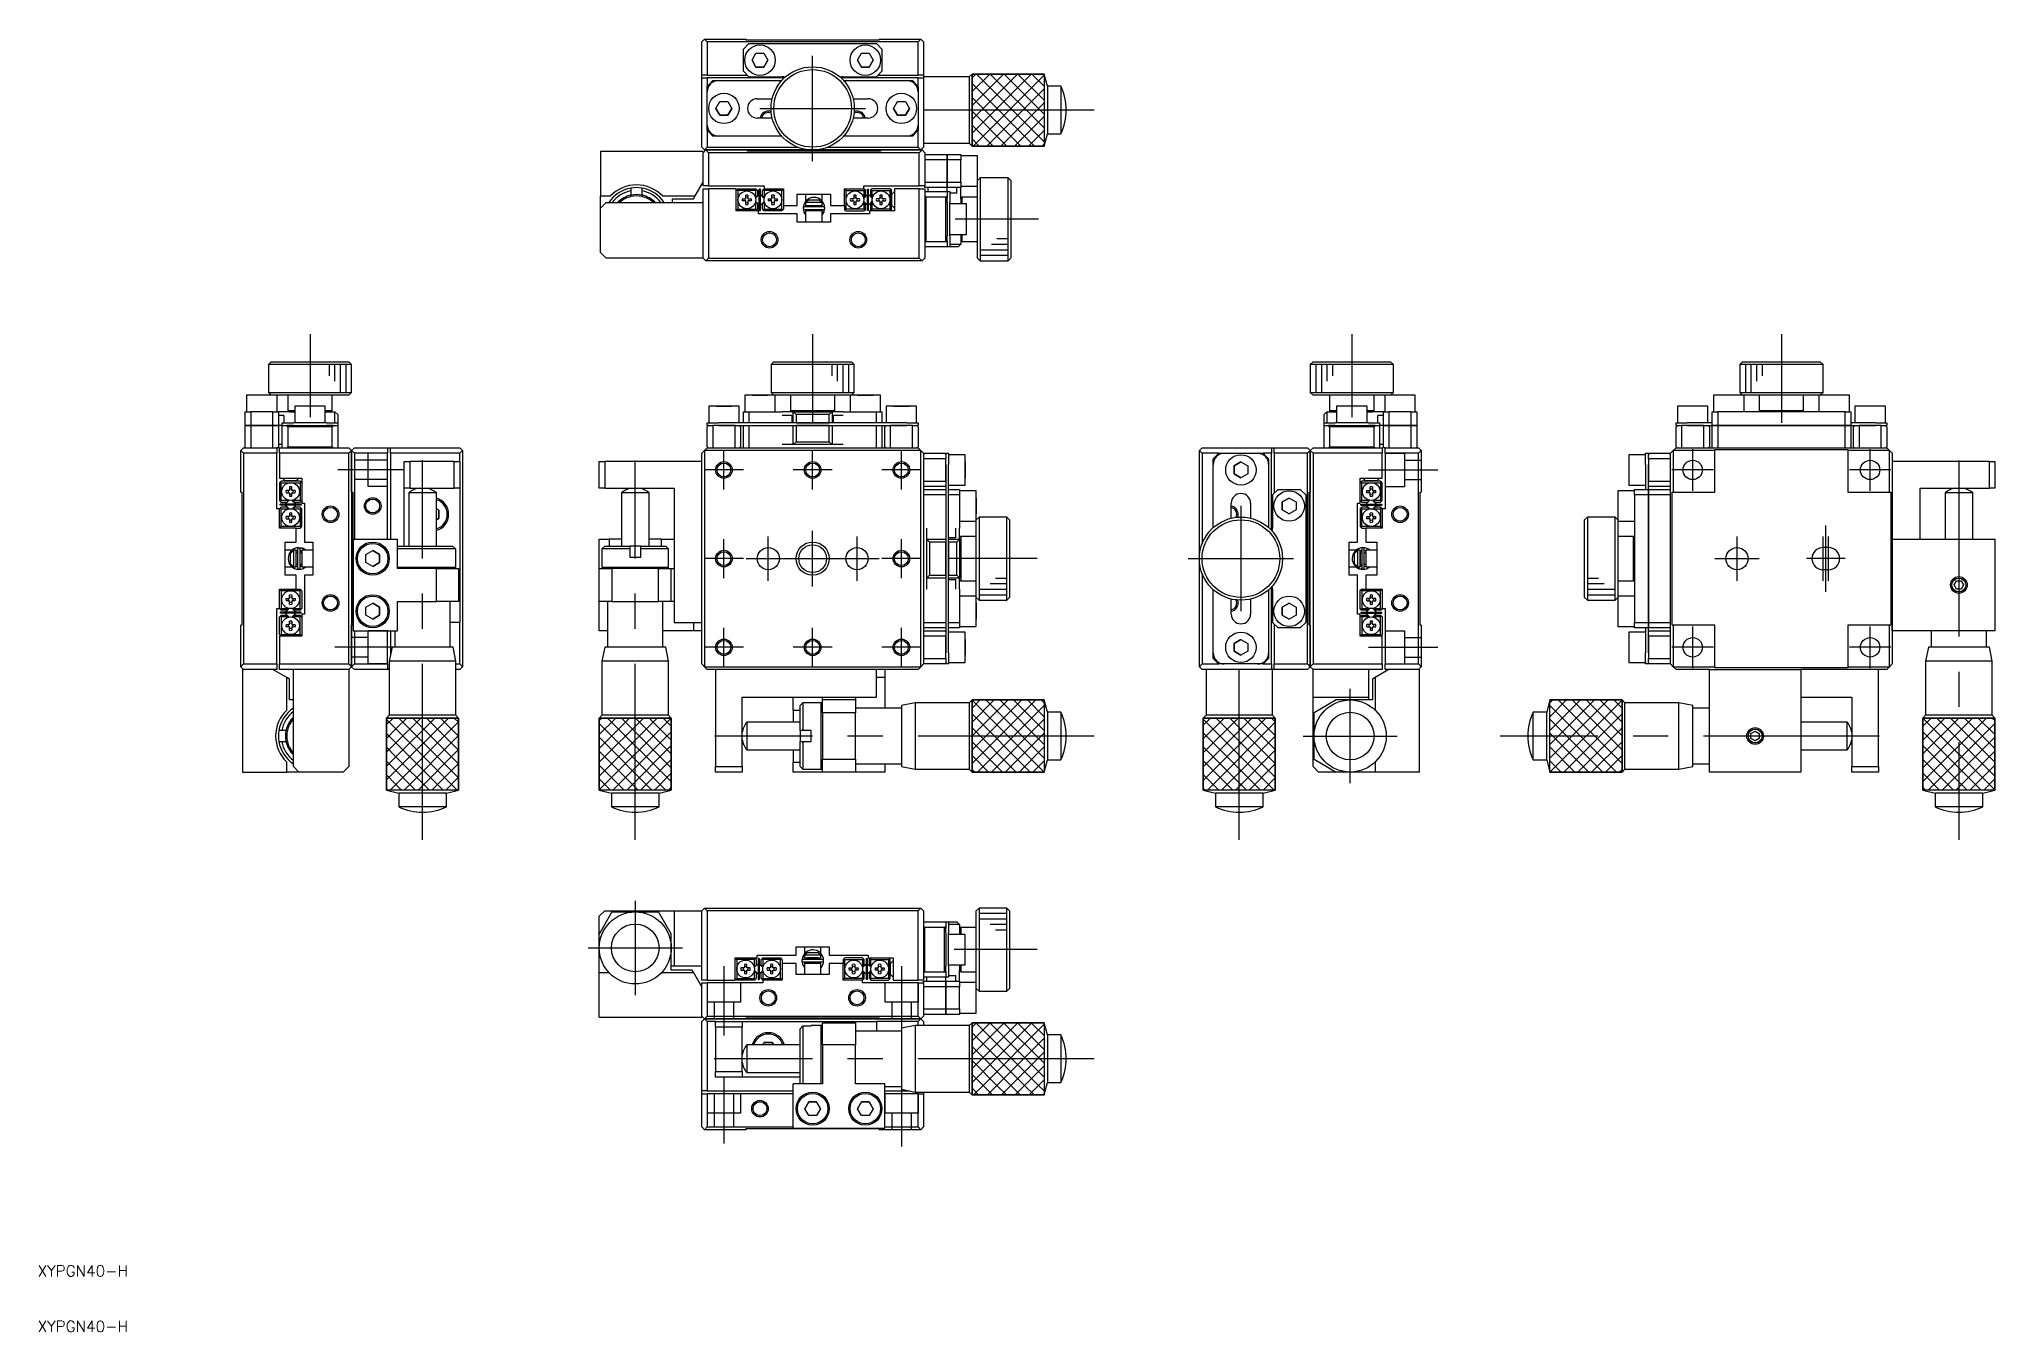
# Model space of a CAD drawing. Extents: x 181 to 534, y -40 to 193.
import ezdxf

# ---------------------------------------------------------------- set-up
doc = ezdxf.new("R2010")
doc.units = 0
doc.linetypes.add('CENTER', pattern=[50.8, 31.75, -6.35, 6.35, -6.35])
doc.linetypes.add('DASHED', pattern=[19.05, 12.7, -6.35])
doc.layers.get('0').update_dxf_attribs({"linetype": 'CONTINUOUS'})
doc.layers.add('CENTER', color=1, linetype='CENTER')
doc.styles.get("Standard").update_dxf_attribs({"font": 'txt.shx'})

msp = doc.modelspace()

# ---------------------------------------------------------------- texts
at = {"color": 7, "linetype": 'CONTINUOUS'}
for p in [(180.99, -29.92), (180.99, -39.92)]:
    msp.add_text('XYPGN40-H', height=2, dxfattribs=at).set_placement(p)

# ---------------------------------------------------------------- linework, layer by layer
at = {"color": 7, "linetype": 'CONTINUOUS'}
for p, q in [((300.76, 192.81), (301.26, 193.31)), ((300.76, 186.81), (300.76, 192.81)), ((301.26, 193.31), (301.76, 192.81)), ((301.26, 193.31), (308.76, 193.31)), ((301.76, 192.81), (301.76, 186.81)), ((339.76, 192.81), (301.76, 192.81)), ((309.26, 192.51), (308.26, 191.51)), ((308.26, 187.51), (308.26, 191.51)), ((308.76, 193.11), (308.76, 193.31)), ((332.76, 193.11), (308.76, 193.11)), ((309.26, 192.51), (332.26, 192.51)), ((309.82, 189.51), (310.54, 190.76)), ((310.54, 190.76), (311.98, 190.76)), ((311.98, 190.76), (312.7, 189.51)), ((328.82, 189.51), (329.54, 190.76)), ((329.54, 190.76), (330.98, 190.76)), ((330.98, 190.76), (331.7, 189.51)), ((333.26, 191.51), (332.26, 192.51)), ((332.76, 193.31), (332.76, 193.11)), ((332.76, 193.31), (340.26, 193.31)), ((333.26, 191.51), (333.26, 187.51)), ((339.76, 192.81), (340.26, 193.31)), ((339.76, 186.81), (339.76, 192.81)), ((340.26, 193.31), (340.76, 192.81)), ((340.76, 192.81), (340.76, 186.81)), ((308.26, 187.51), (309.26, 186.51)), ((310.54, 188.26), (309.82, 189.51)), ((309.82, 189.51), (310.54, 188.26)), ((311.98, 188.26), (310.54, 188.26)), ((310.54, 188.26), (311.98, 188.26)), ((312.7, 189.51), (311.98, 188.26)), ((311.98, 188.26), (312.7, 189.51)), ((329.54, 188.26), (328.82, 189.51)), ((328.82, 189.51), (329.54, 188.26)), ((330.98, 188.26), (329.54, 188.26)), ((329.54, 188.26), (330.98, 188.26)), ((331.7, 189.51), (330.98, 188.26)), ((330.98, 188.26), (331.7, 189.51)), ((332.26, 186.51), (333.26, 187.51)), ((349.51, 187.01), (349.01, 186.51)), ((349.51, 187.01), (362.51, 187.01)), ((349.51, 174.01), (349.51, 187.01)), ((362.51, 187.01), (362.51, 178.31)), ((363.1, 184.81), (362.51, 187.01)), ((362.51, 187.01), (362.51, 174.01)), ((301.76, 186.81), (300.76, 186.81)), ((300.76, 186.31), (300.76, 186.81)), ((300.76, 173.81), (300.76, 186.31)), ((300.76, 186.31), (301.76, 186.31)), ((301.76, 186.81), (308.96, 186.81)), ((301.76, 186.31), (301.76, 184.81)), ((315.66, 186.31), (301.76, 186.31)), ((301.76, 184.81), (301.96, 185.01)), ((301.76, 183.81), (301.76, 184.81)), ((301.76, 177.81), (301.76, 183.81)), ((302.76, 185.81), (301.96, 185.01)), ((301.96, 185.01), (301.96, 184.68)), ((302.76, 185.81), (303.76, 185.81)), ((303.76, 185.81), (315.17, 185.81)), ((309.26, 186.51), (315.26, 186.51)), ((339.76, 186.31), (325.86, 186.31)), ((326.26, 186.51), (332.26, 186.51)), ((326.35, 185.81), (337.76, 185.81)), ((332.56, 186.81), (339.76, 186.81)), ((337.76, 185.81), (338.76, 185.81)), ((339.56, 185.01), (338.76, 185.81)), ((339.56, 184.68), (339.56, 185.01)), ((339.56, 185.01), (339.76, 184.81)), ((340.76, 186.81), (339.76, 186.81)), ((339.76, 184.81), (339.76, 186.31)), ((339.76, 186.31), (340.76, 186.31)), ((339.76, 184.81), (339.76, 183.81)), ((339.76, 183.81), (339.76, 177.81)), ((340.76, 186.81), (340.76, 186.31)), ((349.01, 186.51), (340.76, 186.51)), ((340.76, 186.31), (340.76, 173.81)), ((349.01, 186.51), (349.01, 178.48)), ((363.1, 184.81), (363.1, 179.05)), ((365.51, 184.81), (363.1, 184.81)), ((365.51, 184.81), (365.51, 179.05)), ((303.32, 180.81), (304.04, 182.06)), ((304.04, 179.56), (303.32, 180.81)), ((303.32, 180.81), (304.04, 179.56)), ((304.04, 182.06), (305.48, 182.06)), ((305.48, 182.06), (306.2, 180.81)), ((306.2, 180.81), (305.48, 179.56)), ((305.48, 179.56), (306.2, 180.81)), ((310.76, 182.56), (313.47, 182.56)), ((328.05, 182.56), (330.76, 182.56)), ((335.32, 180.81), (336.04, 182.06)), ((336.04, 179.56), (335.32, 180.81)), ((335.32, 180.81), (336.04, 179.56)), ((336.04, 182.06), (337.48, 182.06)), ((337.48, 182.06), (338.2, 180.81)), ((338.2, 180.81), (337.48, 179.56)), ((337.48, 179.56), (338.2, 180.81)), ((301.76, 176.81), (301.76, 177.81)), ((301.96, 176.61), (301.76, 176.81)), ((301.76, 176.81), (301.76, 173.81)), ((301.96, 176.94), (301.96, 176.61)), ((301.96, 176.61), (302.76, 175.81)), ((305.48, 179.56), (304.04, 179.56)), ((304.04, 179.56), (305.48, 179.56)), ((313.47, 179.06), (310.76, 179.06)), ((330.76, 179.06), (328.05, 179.06)), ((337.48, 179.56), (336.04, 179.56)), ((336.04, 179.56), (337.48, 179.56)), ((338.76, 175.81), (339.56, 176.61)), ((339.56, 176.61), (339.56, 176.94)), ((339.76, 176.81), (339.56, 176.61)), ((339.76, 177.81), (339.76, 176.81)), ((339.76, 173.81), (339.76, 176.81)), ((349.01, 178.48), (349.01, 174.51)), ((349.51, 178.31), (349.51, 174.01)), ((363.1, 179.05), (363.1, 176.21)), ((365.51, 179.05), (365.51, 176.21)), ((282.49, 173.01), (282.49, 165.01)), ((300.99, 173.01), (282.49, 173.01)), ((300.76, 173.81), (301.26, 173.31)), ((300.99, 172.81), (301.49, 173.31)), ((300.99, 173.01), (300.99, 172.81)), ((301.26, 173.31), (301.76, 173.81)), ((320.76, 173.31), (301.26, 173.31)), ((301.49, 173.31), (301.99, 172.81)), ((301.49, 173.31), (308.99, 173.31)), ((301.76, 173.81), (318.07, 173.81)), ((303.76, 175.81), (302.76, 175.81)), ((315.17, 175.81), (303.76, 175.81)), ((308.99, 173.11), (308.99, 173.31)), ((332.99, 173.11), (308.99, 173.11)), ((340.26, 173.31), (320.76, 173.31)), ((323.45, 173.81), (339.76, 173.81)), ((337.76, 175.81), (326.35, 175.81)), ((332.99, 173.31), (332.99, 173.11)), ((332.99, 173.31), (340.49, 173.31)), ((338.76, 175.81), (337.76, 175.81)), ((339.76, 173.81), (340.26, 173.31)), ((339.99, 172.81), (340.49, 173.31)), ((340.26, 173.31), (340.76, 173.81)), ((340.49, 173.31), (340.99, 172.81)), ((340.76, 174.51), (349.01, 174.51)), ((349.01, 174.51), (349.51, 174.01)), ((362.51, 174.01), (349.51, 174.01)), ((362.51, 174.01), (363.1, 176.21)), ((363.1, 176.21), (365.51, 176.21)), ((300.99, 166.81), (300.99, 172.81)), ((301.99, 172.81), (301.99, 166.81)), ((339.99, 172.81), (301.99, 172.81)), ((339.99, 166.81), (339.99, 172.81)), ((340.99, 172.81), (340.99, 166.81)), ((340.99, 172.51), (344.99, 172.51)), ((344.99, 171.51), (340.99, 171.51)), ((344.99, 172.51), (347.49, 172.51)), ((344.99, 171.51), (344.99, 172.51)), ((344.99, 172.51), (344.99, 171.51)), ((347.49, 171.51), (344.99, 171.51)), ((344.99, 171.51), (344.99, 167.51)), ((344.99, 167.51), (344.99, 171.51)), ((347.49, 172.51), (347.49, 171.51)), ((350.49, 172.26), (347.49, 172.26)), ((347.49, 167.51), (347.49, 171.51)), ((350.49, 166.76), (350.49, 172.26)), ((287.99, 166.42), (287.99, 165.92)), ((287.99, 165.92), (287.99, 165.15)), ((289.99, 165.92), (289.99, 166.42)), ((289.99, 165.15), (289.99, 166.42)), ((289.99, 165.15), (289.99, 165.92)), ((299.54, 165.01), (300.99, 167.51)), ((301.99, 166.81), (300.99, 166.81)), ((300.99, 153.81), (300.99, 166.31)), ((300.99, 166.31), (301.99, 166.31)), ((301.99, 166.81), (311.99, 166.81)), ((306.99, 166.31), (301.99, 166.31)), ((301.99, 166.31), (301.99, 153.81)), ((306.99, 162.31), (306.99, 166.31)), ((307.14, 166.16), (306.99, 166.01)), ((307.14, 166.16), (307.29, 166.31)), ((307.29, 166.01), (307.14, 166.16)), ((307.29, 166.31), (310.49, 166.31)), ((307.29, 166.01), (307.29, 164.31)), ((310.49, 166.01), (307.29, 166.01)), ((310.49, 166.31), (310.64, 166.16)), ((310.64, 166.16), (310.49, 166.01)), ((310.49, 164.71), (310.49, 166.01)), ((310.79, 166.01), (310.64, 166.16)), ((310.79, 166.01), (310.79, 165.01)), ((311.34, 166.21), (311.14, 166.21)), ((311.14, 162.41), (311.14, 166.21)), ((311.34, 162.41), (311.34, 166.21)), ((311.84, 166.16), (311.69, 166.01)), ((311.69, 165.01), (311.69, 166.01)), ((311.84, 166.16), (311.99, 166.31)), ((311.99, 166.01), (311.84, 166.16)), ((311.99, 166.81), (311.99, 166.31)), ((311.99, 166.31), (315.49, 166.31)), ((311.99, 166.01), (311.99, 164.71)), ((315.19, 166.01), (311.99, 166.01)), ((315.19, 166.31), (315.34, 166.16)), ((315.34, 166.16), (315.19, 166.01)), ((315.19, 164.31), (315.19, 166.01)), ((315.49, 166.01), (315.34, 166.16)), ((315.49, 166.31), (315.49, 163.31)), ((326.49, 166.31), (329.99, 166.31)), ((326.49, 163.31), (326.49, 166.31)), ((326.49, 166.01), (326.64, 166.16)), ((326.79, 166.31), (326.64, 166.16)), ((326.64, 166.16), (326.79, 166.01)), ((326.79, 166.01), (329.99, 166.01)), ((326.79, 164.31), (326.79, 166.01)), ((329.99, 166.31), (329.99, 166.81)), ((329.99, 166.81), (339.99, 166.81)), ((330.14, 166.16), (329.99, 166.31)), ((329.99, 166.01), (330.14, 166.16)), ((329.99, 166.01), (329.99, 164.71)), ((330.14, 166.16), (330.29, 166.01)), ((330.29, 165.01), (330.29, 166.01)), ((330.64, 166.21), (330.84, 166.21)), ((330.64, 162.41), (330.64, 166.21)), ((330.84, 162.41), (330.84, 166.21)), ((331.19, 166.01), (331.34, 166.16)), ((331.19, 166.01), (331.19, 165.01)), ((331.49, 166.31), (331.34, 166.16)), ((331.34, 166.16), (331.49, 166.01)), ((334.69, 166.31), (331.49, 166.31)), ((331.49, 166.01), (334.69, 166.01)), ((331.49, 164.71), (331.49, 166.01)), ((334.84, 166.16), (334.69, 166.31)), ((334.69, 166.01), (334.84, 166.16)), ((334.69, 166.01), (334.69, 164.31)), ((334.84, 166.16), (334.99, 166.01)), ((334.99, 162.61), (334.99, 166.01)), ((335.49, 165.79), (335.26, 165.56)), ((335.49, 166.31), (335.49, 162.31)), ((339.99, 166.31), (335.49, 166.31)), ((340.99, 166.81), (339.99, 166.81)), ((339.99, 153.81), (339.99, 166.31)), ((339.99, 166.31), (340.99, 166.31)), ((340.99, 167.51), (344.99, 167.51)), ((340.99, 166.51), (340.99, 166.81)), ((344.99, 166.51), (340.99, 166.51)), ((340.99, 166.31), (340.99, 153.81)), ((340.99, 165.81), (344.99, 165.81)), ((341.59, 165.81), (341.59, 166.51)), ((344.99, 167.51), (347.49, 167.51)), ((344.99, 166.51), (344.99, 167.51)), ((344.99, 167.51), (344.99, 166.51)), ((347.49, 166.51), (344.99, 166.51)), ((344.99, 165.81), (344.99, 166.51)), ((344.99, 165.81), (344.99, 165.01)), ((344.99, 165.81), (345.49, 165.81)), ((345.49, 165.81), (345.49, 163.81)), ((346.79, 165.51), (346.79, 166.51)), ((347.49, 167.51), (347.49, 166.51)), ((347.49, 166.76), (350.49, 166.76)), ((347.49, 164.51), (347.49, 166.51)), ((350.99, 168.31), (350.49, 167.81)), ((350.49, 153.81), (350.49, 166.76)), ((350.49, 164.81), (350.49, 166.76)), ((350.99, 168.31), (350.99, 153.31)), ((355.99, 168.31), (350.99, 168.31)), ((355.99, 153.31), (355.99, 168.31)), ((356.49, 167.81), (355.99, 168.31)), ((356.49, 167.81), (356.49, 153.81)), ((282.49, 165.01), (284.3, 165.01)), ((282.49, 162.81), (282.49, 165.01)), ((283.49, 163.81), (282.49, 162.81)), ((282.49, 154.81), (282.49, 162.81)), ((283.49, 163.81), (300.99, 163.81)), ((287.99, 165.15), (287.99, 164.9)), ((289.99, 164.9), (289.99, 165.15)), ((293.68, 165.01), (299.54, 165.01)), ((295.49, 164.51), (299.25, 164.51)), ((295.49, 163.81), (295.49, 164.51)), ((299.25, 164.51), (299.54, 165.01)), ((306.99, 162.61), (307.14, 162.46)), ((310.99, 162.31), (306.99, 162.31)), ((307.14, 162.46), (307.29, 162.61)), ((307.29, 162.31), (307.14, 162.46)), ((307.29, 164.31), (307.29, 162.61)), ((307.29, 162.61), (310.49, 162.61)), ((308.06, 164.51), (308.69, 164.51)), ((308.69, 164.11), (308.06, 164.11)), ((308.69, 164.51), (308.69, 165.13)), ((308.69, 163.48), (308.69, 164.11)), ((309.09, 165.13), (309.09, 164.51)), ((309.09, 164.51), (309.71, 164.51)), ((309.09, 164.11), (309.09, 163.48)), ((309.71, 164.11), (309.09, 164.11)), ((310.45, 164.67), (310.49, 164.71)), ((310.49, 163.91), (310.45, 163.95)), ((311.08, 165.21), (310.46, 164.59)), ((310.46, 164.02), (311.08, 163.41)), ((310.72, 163.8), (310.47, 164.05)), ((310.49, 164.71), (310.79, 165.01)), ((310.79, 163.61), (310.49, 163.91)), ((310.49, 162.61), (310.49, 163.91)), ((310.49, 162.61), (310.64, 162.46)), ((310.64, 162.46), (310.49, 162.31)), ((310.64, 162.46), (310.79, 162.61)), ((311.11, 163.41), (310.72, 163.8)), ((310.79, 163.61), (310.79, 162.61)), ((310.99, 161.81), (310.99, 162.31)), ((311.14, 162.41), (311.34, 162.41)), ((311.36, 165.21), (312.01, 164.56)), ((312.01, 164.59), (311.4, 165.21)), ((311.4, 163.41), (312.01, 164.02)), ((311.69, 165.01), (311.99, 164.71)), ((311.99, 163.91), (311.69, 163.61)), ((311.69, 162.61), (311.69, 163.61)), ((311.69, 162.61), (311.84, 162.46)), ((311.84, 162.46), (311.99, 162.61)), ((311.99, 162.31), (311.84, 162.46)), ((311.99, 164.71), (312.03, 164.67)), ((312.03, 163.95), (311.99, 163.91)), ((311.99, 163.91), (311.99, 162.61)), ((311.99, 162.61), (315.19, 162.61)), ((315.19, 162.31), (311.99, 162.31)), ((312.76, 164.51), (313.39, 164.51)), ((313.39, 164.11), (312.76, 164.11)), ((313.39, 164.51), (313.39, 165.13)), ((313.39, 163.48), (313.39, 164.11)), ((313.79, 165.13), (313.79, 164.51)), ((313.79, 164.51), (314.41, 164.51)), ((313.79, 164.11), (313.79, 163.48)), ((314.41, 164.11), (313.79, 164.11)), ((315.19, 162.61), (315.19, 164.31)), ((315.19, 162.61), (315.34, 162.46)), ((315.34, 162.46), (315.19, 162.31)), ((315.34, 162.46), (315.49, 162.61)), ((315.49, 163.31), (315.49, 162.61)), ((315.49, 163.31), (317.99, 163.31)), ((317.99, 165.31), (319.91, 165.31)), ((317.99, 163.31), (317.99, 165.31)), ((322.73, 163.04), (319.28, 163.04)), ((319.28, 162.59), (322.73, 162.59)), ((319.49, 165.31), (319.49, 164.04)), ((319.49, 164.04), (319.49, 164.04)), ((319.49, 164.04), (319.49, 164.04)), ((319.54, 163.81), (319.49, 163.81)), ((319.49, 163.81), (319.49, 163.31)), ((319.49, 163.31), (322.49, 163.31)), ((322.49, 162.31), (319.49, 162.31)), ((319.49, 162.31), (319.49, 160.31)), ((319.52, 163.04), (319.59, 163.31)), ((319.59, 162.31), (319.52, 162.59)), ((319.54, 163.81), (320.07, 164.31)), ((322.43, 163.81), (319.54, 163.81)), ((319.61, 162.39), (319.62, 162.4)), ((319.61, 162.37), (319.61, 162.39)), ((319.61, 162.36), (319.61, 162.37)), ((319.61, 162.34), (319.61, 162.36)), ((319.61, 162.33), (319.61, 162.34)), ((319.61, 162.32), (319.61, 162.33)), ((319.61, 162.31), (319.61, 162.32)), ((319.62, 162.41), (319.63, 162.42)), ((319.62, 162.4), (319.62, 162.41)), ((319.63, 162.44), (319.64, 162.45)), ((319.63, 162.42), (319.63, 162.44)), ((319.64, 162.45), (319.65, 162.46)), ((319.65, 162.47), (319.66, 162.48)), ((319.65, 162.46), (319.65, 162.47)), ((319.66, 162.48), (319.67, 162.49)), ((319.67, 162.49), (319.68, 162.5)), ((319.68, 162.5), (319.69, 162.51)), ((319.69, 162.51), (319.7, 162.52)), ((319.7, 162.52), (319.71, 162.53)), ((319.71, 162.53), (319.72, 162.54)), ((319.72, 162.54), (319.73, 162.54)), ((319.73, 162.54), (319.74, 162.55)), ((319.74, 162.55), (319.76, 162.56)), ((319.76, 162.56), (319.77, 162.56)), ((319.77, 162.56), (319.78, 162.57)), ((319.78, 162.57), (319.79, 162.57)), ((319.79, 162.57), (319.81, 162.58)), ((319.81, 162.58), (319.82, 162.58)), ((319.82, 162.58), (319.83, 162.58)), ((319.83, 162.58), (319.85, 162.59)), ((319.85, 162.59), (319.86, 162.59)), ((319.86, 162.59), (319.87, 162.59)), ((319.87, 162.59), (319.88, 162.59)), ((319.91, 165.31), (322.06, 165.31)), ((319.99, 163.31), (319.99, 163.04)), ((319.99, 162.59), (319.99, 162.31)), ((320.07, 164.31), (321.9, 164.31)), ((321.9, 164.31), (322.43, 163.81)), ((321.99, 163.04), (321.99, 163.31)), ((321.99, 162.31), (321.99, 162.59)), ((322.06, 165.31), (323.99, 165.31)), ((322.12, 162.59), (322.14, 162.59)), ((322.14, 162.59), (322.15, 162.59)), ((322.15, 162.59), (322.16, 162.58)), ((322.16, 162.58), (322.18, 162.58)), ((322.18, 162.58), (322.19, 162.58)), ((322.19, 162.58), (322.2, 162.58)), ((322.2, 162.58), (322.22, 162.57)), ((322.22, 162.57), (322.23, 162.57)), ((322.23, 162.57), (322.24, 162.56)), ((322.24, 162.56), (322.25, 162.56)), ((322.25, 162.56), (322.26, 162.55)), ((322.26, 162.55), (322.28, 162.54)), ((322.28, 162.54), (322.29, 162.53)), ((322.29, 162.53), (322.3, 162.53)), ((322.3, 162.53), (322.31, 162.52)), ((322.31, 162.52), (322.32, 162.51)), ((322.32, 162.51), (322.33, 162.5)), ((322.33, 162.5), (322.34, 162.49)), ((322.34, 162.49), (322.34, 162.48)), ((322.34, 162.48), (322.35, 162.47)), ((322.35, 162.47), (322.36, 162.46)), ((322.36, 162.46), (322.37, 162.44)), ((322.37, 162.44), (322.37, 162.43)), ((322.37, 162.43), (322.38, 162.42)), ((322.38, 162.42), (322.38, 162.41)), ((322.38, 162.41), (322.39, 162.39)), ((322.39, 162.39), (322.39, 162.38)), ((322.39, 162.38), (322.39, 162.37)), ((322.39, 162.37), (322.4, 162.35)), ((322.4, 162.35), (322.4, 162.34)), ((322.4, 162.34), (322.4, 162.33)), ((322.4, 162.33), (322.4, 162.31)), ((322.4, 162.31), (322.4, 162.31)), ((322.42, 163.31), (322.49, 163.04)), ((322.49, 163.81), (322.43, 163.81)), ((322.49, 164.07), (322.49, 165.31)), ((322.49, 163.31), (322.49, 163.81)), ((322.49, 160.31), (322.49, 162.31)), ((322.78, 162.02), (322.95, 162.78)), ((322.8, 162.59), (322.79, 162.6)), ((322.81, 162.55), (322.8, 162.59)), ((322.82, 162.52), (322.81, 162.55)), ((322.83, 162.48), (322.82, 162.52)), ((322.84, 162.45), (322.83, 162.48)), ((322.84, 162.41), (322.84, 162.45)), ((322.85, 162.38), (322.84, 162.41)), ((322.84, 162.24), (322.85, 162.27)), ((322.85, 162.34), (322.85, 162.38)), ((322.85, 162.31), (322.85, 162.34)), ((322.85, 162.27), (322.85, 162.31)), ((323.99, 165.31), (323.99, 163.31)), ((323.99, 163.31), (326.49, 163.31)), ((326.49, 163.31), (326.49, 162.61)), ((326.64, 162.46), (326.49, 162.61)), ((326.79, 162.61), (326.64, 162.46)), ((326.64, 162.46), (326.79, 162.31)), ((326.79, 162.61), (326.79, 164.31)), ((329.99, 162.61), (326.79, 162.61)), ((326.79, 162.31), (329.99, 162.31)), ((328.19, 164.51), (327.56, 164.51)), ((327.56, 164.11), (328.19, 164.11)), ((328.19, 165.13), (328.19, 164.51)), ((328.19, 164.11), (328.19, 163.48)), ((328.59, 164.51), (328.59, 165.13)), ((329.21, 164.51), (328.59, 164.51)), ((328.59, 163.48), (328.59, 164.11)), ((328.59, 164.11), (329.21, 164.11)), ((329.99, 164.71), (329.95, 164.67)), ((329.95, 163.95), (329.99, 163.91)), ((330.58, 165.21), (329.96, 164.59)), ((329.96, 164.02), (330.58, 163.41)), ((330.61, 165.21), (329.97, 164.56)), ((330.29, 165.01), (329.99, 164.71)), ((329.99, 163.91), (329.99, 162.61)), ((329.99, 163.91), (330.29, 163.61)), ((330.14, 162.46), (329.99, 162.61)), ((329.99, 162.31), (330.14, 162.46)), ((330.29, 162.61), (330.14, 162.46)), ((330.29, 162.61), (330.29, 163.61)), ((330.84, 162.41), (330.64, 162.41)), ((330.86, 163.41), (331.25, 163.8)), ((331.51, 164.59), (330.9, 165.21)), ((330.9, 163.41), (331.51, 164.02)), ((330.99, 162.31), (330.99, 161.81)), ((335.49, 162.31), (330.99, 162.31)), ((331.49, 164.71), (331.19, 165.01)), ((331.19, 163.61), (331.49, 163.91)), ((331.19, 163.61), (331.19, 162.61)), ((331.34, 162.46), (331.19, 162.61)), ((331.25, 163.8), (331.51, 164.05)), ((331.49, 162.61), (331.34, 162.46)), ((331.34, 162.46), (331.49, 162.31)), ((331.53, 164.67), (331.49, 164.71)), ((331.49, 163.91), (331.53, 163.95)), ((331.49, 162.61), (331.49, 163.91)), ((334.69, 162.61), (331.49, 162.61)), ((332.89, 164.51), (332.26, 164.51)), ((332.26, 164.11), (332.89, 164.11)), ((332.89, 165.13), (332.89, 164.51)), ((332.89, 164.11), (332.89, 163.48)), ((333.29, 164.51), (333.29, 165.13)), ((333.91, 164.51), (333.29, 164.51)), ((333.29, 163.48), (333.29, 164.11)), ((333.29, 164.11), (333.91, 164.11)), ((334.69, 164.31), (334.69, 162.61)), ((334.84, 162.46), (334.69, 162.61)), ((334.69, 162.31), (334.84, 162.46)), ((334.99, 162.61), (334.84, 162.46)), ((335.26, 165.56), (335.01, 165.31)), ((335.01, 163.31), (335.01, 165.31)), ((335.01, 163.31), (335.26, 163.06)), ((335.26, 163.06), (335.49, 162.83)), ((340.99, 165.01), (341.19, 164.81)), ((341.19, 164.81), (341.19, 156.81)), ((344.79, 164.81), (341.19, 164.81)), ((344.79, 164.81), (344.99, 165.01)), ((344.79, 156.81), (344.79, 164.81)), ((344.99, 165.01), (344.99, 164.68)), ((344.99, 164.68), (344.99, 165.01)), ((344.99, 163.81), (344.99, 164.68)), ((344.99, 163.81), (344.99, 157.81)), ((346.79, 165.51), (345.49, 165.51)), ((345.49, 157.81), (345.49, 163.81)), ((348.49, 163.56), (345.49, 163.56)), ((347.69, 164.81), (347.49, 164.61)), ((347.49, 164.51), (347.49, 163.56)), ((347.69, 164.81), (347.69, 163.56)), ((350.49, 164.81), (347.69, 164.81)), ((348.49, 158.06), (348.49, 163.56)), ((350.49, 156.81), (350.49, 164.81)), ((350.49, 156.81), (350.49, 164.81)), ((317.99, 161.81), (310.99, 161.81)), ((317.99, 160.31), (317.99, 161.81)), ((323.99, 160.31), (317.99, 160.31)), ((319.19, 162.09), (319.19, 162.09)), ((319.19, 162.09), (319.19, 162.09)), ((319.19, 162.09), (319.19, 162.09)), ((319.19, 162.09), (319.2, 162.08)), ((319.2, 162.08), (319.2, 162.08)), ((319.2, 162.08), (319.2, 162.08)), ((319.2, 162.08), (319.22, 162.03)), ((319.22, 162.04), (319.22, 162.03)), ((319.22, 162.03), (319.22, 162.03)), ((319.22, 162.03), (319.22, 162.03)), ((319.22, 162.03), (319.22, 162.03)), ((319.22, 162.03), (319.23, 162.01)), ((322.5, 162.12), (322.49, 162.13)), ((322.78, 162.02), (322.49, 162.12)), ((322.49, 161.55), (322.79, 162.03)), ((322.52, 162.12), (322.5, 162.12)), ((322.54, 162.11), (322.52, 162.12)), ((322.55, 162.1), (322.54, 162.11)), ((322.57, 162.09), (322.55, 162.1)), ((322.59, 162.09), (322.57, 162.09)), ((322.61, 162.08), (322.59, 162.09)), ((322.62, 162.07), (322.61, 162.08)), ((322.64, 162.06), (322.62, 162.07)), ((322.66, 162.06), (322.64, 162.06)), ((322.67, 162.05), (322.66, 162.06)), ((322.69, 162.05), (322.67, 162.05)), ((322.7, 162.04), (322.69, 162.05)), ((322.72, 162.04), (322.7, 162.04)), ((322.73, 162.03), (322.72, 162.04)), ((322.74, 162.03), (322.73, 162.03)), ((322.75, 162.03), (322.74, 162.03)), ((322.76, 162.03), (322.75, 162.03)), ((322.77, 162.03), (322.76, 162.03)), ((322.78, 162.03), (322.77, 162.03)), ((322.77, 162), (322.78, 162.02)), ((322.79, 162.03), (322.78, 162.03)), ((322.78, 162.03), (322.78, 162.03)), ((322.79, 162.03), (322.8, 162.06)), ((322.79, 162.03), (322.79, 162.03)), ((322.79, 162.03), (322.79, 162.03)), ((322.8, 162.06), (322.81, 162.1)), ((322.81, 162.1), (322.82, 162.13)), ((322.82, 162.13), (322.83, 162.17)), ((322.83, 162.17), (322.84, 162.2)), ((322.84, 162.2), (322.84, 162.24)), ((323.99, 161.81), (323.99, 160.31)), ((330.99, 161.81), (323.99, 161.81)), ((341.19, 156.81), (340.99, 156.61)), ((344.99, 155.81), (340.99, 155.81)), ((341.19, 156.81), (344.79, 156.81)), ((344.99, 156.61), (344.79, 156.81)), ((344.99, 156.94), (344.99, 157.81)), ((344.99, 156.94), (344.99, 156.61)), ((344.99, 156.61), (344.99, 156.94)), ((344.99, 156.61), (344.99, 155.81)), ((345.49, 155.81), (344.99, 155.81)), ((345.49, 158.06), (348.49, 158.06)), ((345.49, 157.81), (345.49, 155.81)), ((345.49, 156.31), (347.49, 156.31)), ((346.99, 155.81), (345.49, 155.81)), ((347.49, 156.31), (346.99, 155.81)), ((347.49, 158.06), (347.49, 156.31)), ((347.49, 157.01), (347.69, 156.81)), ((347.69, 158.06), (347.69, 156.81)), ((347.69, 156.81), (350.49, 156.81)), ((350.49, 153.81), (350.49, 156.81)), ((282.49, 154.81), (283.49, 153.81)), ((300.99, 153.81), (283.49, 153.81)), ((300.99, 153.81), (301.49, 153.31)), ((301.49, 153.31), (301.99, 153.81)), ((340.49, 153.31), (301.49, 153.31)), ((301.99, 153.81), (339.99, 153.81)), ((339.99, 153.81), (340.49, 153.31)), ((340.49, 153.31), (340.99, 153.81)), ((350.49, 153.81), (350.99, 153.31)), ((350.99, 153.31), (355.99, 153.31)), ((355.99, 153.31), (356.49, 153.81)), ((355.99, 153.31), (355.99, 153.31)), ((356.49, 153.81), (356.49, 153.81)), ((223.11, 135.08), (222.61, 134.58)), ((237.61, 134.58), (222.61, 134.58)), ((222.61, 134.58), (222.61, 129.58)), ((223.11, 135.08), (237.11, 135.08)), ((237.11, 135.08), (237.11, 135.08)), ((237.61, 134.58), (237.11, 135.08)), ((237.61, 134.58), (237.61, 134.58)), ((237.61, 129.58), (237.61, 134.58)), ((313.76, 135.08), (313.26, 134.58)), ((320.68, 134.58), (313.26, 134.58)), ((313.26, 134.58), (313.26, 129.58)), ((313.76, 135.08), (320.68, 135.08)), ((320.68, 135.08), (327.76, 135.08)), ((328.26, 134.58), (320.68, 134.58)), ((328.26, 134.58), (327.76, 135.08)), ((328.26, 129.58), (328.26, 134.58)), ((411, 135.08), (410.5, 134.58)), ((425.5, 134.58), (410.5, 134.58)), ((410.5, 134.58), (410.5, 129.58)), ((411, 135.08), (425, 135.08)), ((411, 135.08), (425, 135.08)), ((411, 135.08), (411, 135.08)), ((425.5, 134.58), (425, 135.08)), ((425.5, 129.58), (425.5, 134.58)), ((488.48, 135.08), (487.98, 134.58)), ((502.98, 134.58), (487.98, 134.58)), ((487.98, 134.58), (487.98, 129.58)), ((488.48, 135.08), (502.48, 135.08)), ((502.98, 134.58), (502.48, 135.08)), ((502.98, 129.58), (502.98, 134.58)), ((224.16, 129.08), (218.66, 129.08)), ((218.66, 129.08), (218.66, 126.08)), ((222.61, 129.58), (237.61, 129.58)), ((222.61, 129.58), (223.11, 129.08)), ((237.11, 129.08), (224.16, 129.08)), ((226.11, 129.08), (224.16, 129.08)), ((224.16, 126.08), (224.16, 129.08)), ((234.11, 129.08), (226.11, 129.08)), ((234.11, 129.08), (226.11, 129.08)), ((226.11, 129.08), (226.11, 126.28)), ((232.86, 127.08), (227.36, 127.08)), ((227.36, 127.08), (227.36, 124.08)), ((232.86, 124.08), (232.86, 127.08)), ((237.11, 129.08), (234.11, 129.08)), ((234.11, 126.28), (234.11, 129.08)), ((237.11, 129.08), (237.61, 129.58)), ((304.76, 127.08), (302.01, 127.08)), ((307.51, 127.08), (302.01, 127.08)), ((302.01, 127.08), (302.01, 124.08)), ((304.04, 127.08), (303.32, 127.08)), ((303.32, 127.08), (304.04, 127.08)), ((305.48, 127.08), (304.04, 127.08)), ((304.04, 127.08), (305.48, 127.08)), ((307.51, 127.08), (304.76, 127.08)), ((306.2, 127.08), (305.48, 127.08)), ((305.48, 127.08), (306.2, 127.08)), ((307.51, 124.08), (307.51, 127.08)), ((311.26, 129.08), (308.51, 129.08)), ((313.76, 129.08), (308.51, 129.08)), ((308.51, 129.08), (308.51, 126.08)), ((310.54, 129.08), (309.82, 129.08)), ((309.82, 129.08), (310.54, 129.08)), ((311.98, 129.08), (310.54, 129.08)), ((310.54, 129.08), (311.98, 129.08)), ((313.76, 129.08), (311.26, 129.08)), ((312.7, 129.08), (311.98, 129.08)), ((311.98, 129.08), (312.7, 129.08)), ((313.26, 129.58), (328.26, 129.58)), ((313.26, 129.58), (313.76, 129.08)), ((327.76, 129.08), (313.76, 129.08)), ((314.01, 126.08), (314.01, 129.08)), ((316.76, 129.08), (316.76, 126.28)), ((324.76, 126.28), (324.76, 129.08)), ((327.51, 129.08), (327.51, 126.08)), ((327.76, 129.08), (328.26, 129.58)), ((330.26, 129.08), (327.76, 129.08)), ((333.01, 129.08), (327.76, 129.08)), ((329.54, 129.08), (328.82, 129.08)), ((328.82, 129.08), (329.54, 129.08)), ((330.98, 129.08), (329.54, 129.08)), ((329.54, 129.08), (330.98, 129.08)), ((333.01, 129.08), (330.26, 129.08)), ((331.7, 129.08), (330.98, 129.08)), ((330.98, 129.08), (331.7, 129.08)), ((333.01, 126.08), (333.01, 129.08)), ((336.76, 127.08), (334.01, 127.08)), ((339.51, 127.08), (334.01, 127.08)), ((334.01, 127.08), (334.01, 124.08)), ((336.04, 127.08), (335.32, 127.08)), ((335.32, 127.08), (336.04, 127.08)), ((337.48, 127.08), (336.04, 127.08)), ((336.04, 127.08), (337.48, 127.08)), ((339.51, 127.08), (336.76, 127.08)), ((338.2, 127.08), (337.48, 127.08)), ((337.48, 127.08), (338.2, 127.08)), ((339.51, 124.08), (339.51, 127.08)), ((410.5, 129.58), (425.5, 129.58)), ((410.5, 129.58), (411, 129.08)), ((423.95, 129.08), (411, 129.08)), ((414, 129.08), (414, 126.28)), ((420.75, 127.08), (415.25, 127.08)), ((415.25, 127.08), (415.25, 124.08)), ((420.75, 124.08), (420.75, 127.08)), ((422, 126.28), (422, 129.08)), ((429.45, 129.08), (423.95, 129.08)), ((423.95, 129.08), (423.95, 126.08)), ((425, 129.08), (425.5, 129.58)), ((425.5, 129.58), (425.5, 129.58)), ((429.45, 126.08), (429.45, 129.08)), ((479.48, 127.08), (476.73, 127.08)), ((476.73, 127.08), (476.73, 124.08)), ((482.23, 127.08), (479.48, 127.08)), ((482.23, 124.08), (482.23, 127.08)), ((485.98, 129.08), (483.23, 129.08)), ((483.23, 129.08), (483.23, 126.08)), ((488.73, 129.08), (485.98, 129.08)), ((487.98, 129.58), (495.39, 129.58)), ((487.98, 129.58), (488.48, 129.08)), ((495.4, 129.08), (488.73, 129.08)), ((488.73, 126.08), (488.73, 129.08)), ((491.48, 129.08), (491.48, 126.28)), ((495.39, 129.58), (502.98, 129.58)), ((502.23, 129.08), (495.4, 129.08)), ((499.48, 126.28), (499.48, 129.08)), ((504.98, 129.08), (502.23, 129.08)), ((502.23, 129.08), (502.23, 126.08)), ((502.48, 129.08), (502.98, 129.58)), ((507.73, 129.08), (504.98, 129.08)), ((507.73, 126.08), (507.73, 129.08)), ((511.48, 127.08), (508.73, 127.08)), ((508.73, 127.08), (508.73, 124.08)), ((514.23, 127.08), (511.48, 127.08)), ((514.23, 124.08), (514.23, 127.08)), ((218.41, 123.58), (218.41, 126.08)), ((218.41, 126.08), (219.41, 126.08)), ((219.41, 123.58), (218.41, 123.58)), ((218.41, 119.58), (218.41, 123.58)), ((218.41, 123.58), (219.41, 123.58)), ((219.41, 126.08), (219.41, 123.58)), ((223.41, 126.08), (219.41, 126.08)), ((219.41, 123.58), (223.41, 123.58)), ((219.41, 123.58), (219.41, 119.58)), ((223.41, 123.58), (219.41, 123.58)), ((223.41, 123.58), (223.41, 126.08)), ((223.41, 126.08), (224.41, 126.08)), ((224.41, 123.58), (223.41, 123.58)), ((223.41, 119.58), (223.41, 123.58)), ((223.41, 123.58), (224.41, 123.58)), ((224.41, 126.08), (224.41, 123.58)), ((226.41, 126.08), (224.41, 126.08)), ((225.41, 125.38), (224.41, 125.38)), ((224.41, 123.58), (224.41, 119.58)), ((225.11, 123.58), (224.41, 123.58)), ((225.11, 123.58), (225.11, 124.08)), ((225.11, 124.08), (227.11, 124.08)), ((225.11, 119.58), (225.11, 123.58)), ((225.11, 123.58), (225.91, 123.58)), ((225.41, 125.38), (225.41, 124.08)), ((226.11, 123.38), (225.91, 123.58)), ((225.91, 123.58), (226.24, 123.58)), ((226.24, 123.58), (225.91, 123.58)), ((226.11, 126.28), (227.36, 126.28)), ((226.11, 126.28), (226.31, 126.08)), ((227.11, 123.58), (226.24, 123.58)), ((226.41, 126.08), (227.36, 126.08)), ((233.11, 124.08), (227.11, 124.08)), ((227.11, 123.58), (233.11, 123.58)), ((232.86, 126.28), (234.11, 126.28)), ((232.86, 126.08), (234.61, 126.08)), ((233.11, 124.08), (235.11, 124.08)), ((233.98, 123.58), (233.11, 123.58)), ((233.91, 126.08), (234.11, 126.28)), ((233.98, 123.58), (234.31, 123.58)), ((234.31, 123.58), (233.98, 123.58)), ((234.31, 123.58), (234.11, 123.38)), ((234.31, 123.58), (235.11, 123.58)), ((234.61, 124.08), (234.61, 126.08)), ((234.61, 126.08), (235.11, 125.58)), ((235.11, 125.58), (235.11, 124.08)), ((235.11, 124.08), (235.11, 123.58)), ((235.11, 123.58), (235.11, 119.58)), ((301.76, 123.58), (301.76, 124.08)), ((301.76, 124.08), (303.76, 124.08)), ((301.96, 123.58), (301.76, 123.38)), ((301.96, 123.58), (301.76, 123.58)), ((301.96, 123.58), (302.76, 123.58)), ((302.76, 123.58), (302.76, 119.58)), ((303.76, 123.58), (302.76, 123.58)), ((303.76, 123.58), (302.76, 123.58)), ((317.76, 124.08), (303.76, 124.08)), ((306.76, 123.58), (303.76, 123.58)), ((303.76, 123.58), (306.76, 123.58)), ((306.76, 119.58), (306.76, 123.58)), ((306.76, 123.58), (317.76, 123.58)), ((307.76, 123.38), (307.56, 123.58)), ((308.26, 124.08), (308.26, 126.08)), ((308.26, 126.08), (309.26, 126.08)), ((308.26, 119.58), (308.26, 123.58)), ((309.26, 126.08), (309.26, 124.08)), ((309.26, 126.08), (315.26, 126.08)), ((309.26, 123.58), (309.26, 119.58)), ((316.96, 126.08), (315.26, 126.08)), ((316.99, 125.38), (315.26, 125.38)), ((316.76, 126.28), (324.76, 126.28)), ((316.76, 126.28), (316.96, 126.08)), ((317.26, 126.08), (316.96, 126.08)), ((316.99, 125.38), (316.99, 124.08)), ((317.26, 124.08), (317.26, 126.08)), ((317.26, 126.08), (317.76, 125.58)), ((317.26, 126.08), (319.51, 126.08)), ((317.26, 120.18), (317.26, 123.58)), ((317.76, 125.58), (317.76, 124.08)), ((323.76, 125.58), (317.76, 125.58)), ((317.76, 124.08), (323.76, 124.08)), ((323.76, 124.08), (317.76, 124.08)), ((317.76, 123.58), (317.76, 120.68)), ((323.76, 123.58), (317.76, 123.58)), ((317.76, 123.58), (323.76, 123.58)), ((319.51, 126.08), (322.01, 126.08)), ((322.01, 126.08), (324.26, 126.08)), ((324.26, 126.08), (323.76, 125.58)), ((323.76, 124.08), (323.76, 125.58)), ((337.76, 124.08), (323.76, 124.08)), ((323.76, 120.68), (323.76, 123.58)), ((323.76, 123.58), (334.76, 123.58)), ((324.56, 126.08), (324.26, 126.08)), ((324.26, 126.08), (324.26, 124.08)), ((324.26, 123.58), (324.26, 120.18)), ((326.26, 125.38), (324.53, 125.38)), ((324.53, 124.08), (324.53, 125.38)), ((324.56, 126.08), (324.76, 126.28)), ((326.26, 126.08), (324.56, 126.08)), ((326.26, 126.08), (332.26, 126.08)), ((332.26, 124.08), (332.26, 126.08)), ((332.26, 126.08), (333.26, 126.08)), ((332.26, 119.58), (332.26, 123.58)), ((333.26, 126.08), (333.26, 124.08)), ((333.26, 123.58), (333.26, 119.58)), ((333.96, 123.58), (333.76, 123.38)), ((334.76, 123.58), (334.76, 119.58)), ((337.76, 123.58), (334.76, 123.58)), ((334.76, 123.58), (337.76, 123.58)), ((337.76, 124.08), (339.76, 124.08)), ((338.76, 123.58), (337.76, 123.58)), ((338.76, 123.58), (337.76, 123.58)), ((338.76, 119.58), (338.76, 123.58)), ((338.76, 123.58), (339.56, 123.58)), ((339.76, 123.38), (339.56, 123.58)), ((339.76, 123.58), (339.56, 123.58)), ((339.76, 124.08), (339.76, 123.58)), ((413.5, 126.08), (413, 125.58)), ((413, 124.08), (413, 125.58)), ((413, 123.58), (413, 124.08)), ((413, 124.08), (415, 124.08)), ((413, 119.58), (413, 123.58)), ((413, 123.58), (413.8, 123.58)), ((413.5, 126.08), (413.5, 124.08)), ((413.5, 126.08), (415.25, 126.08)), ((414, 123.38), (413.8, 123.58)), ((413.8, 123.58), (414.13, 123.58)), ((414.13, 123.58), (413.8, 123.58)), ((414, 126.28), (415.25, 126.28)), ((414, 126.28), (414.2, 126.08)), ((415, 123.58), (414.13, 123.58)), ((421, 124.08), (415, 124.08)), ((415, 123.58), (421, 123.58)), ((420.75, 126.28), (422, 126.28)), ((420.75, 126.08), (421.7, 126.08)), ((421, 124.08), (423, 124.08)), ((421.88, 123.58), (421, 123.58)), ((423.7, 126.08), (421.7, 126.08)), ((421.8, 126.08), (422, 126.28)), ((421.88, 123.58), (422.2, 123.58)), ((422.2, 123.58), (421.88, 123.58)), ((422.2, 123.58), (422, 123.38)), ((422.2, 123.58), (423, 123.58)), ((423.7, 125.38), (422.7, 125.38)), ((422.7, 124.08), (422.7, 125.38)), ((423, 124.08), (423, 123.58)), ((423, 123.58), (423, 119.58)), ((423.7, 123.58), (423, 123.58)), ((423.7, 123.58), (423.7, 126.08)), ((423.7, 126.08), (424.7, 126.08)), ((424.7, 123.58), (423.7, 123.58)), ((423.7, 119.58), (423.7, 123.58)), ((423.7, 123.58), (424.7, 123.58)), ((424.7, 126.08), (424.7, 123.58)), ((428.7, 126.08), (424.7, 126.08)), ((424.7, 123.58), (428.7, 123.58)), ((424.7, 123.58), (424.7, 119.58)), ((428.7, 123.58), (424.7, 123.58)), ((428.7, 123.58), (428.7, 126.08)), ((428.7, 126.08), (429.7, 126.08)), ((429.7, 123.58), (428.7, 123.58)), ((428.7, 119.58), (428.7, 123.58)), ((428.7, 123.58), (429.7, 123.58)), ((429.7, 126.08), (429.7, 123.58)), ((429.7, 123.58), (429.7, 119.58)), ((476.48, 123.58), (476.48, 124.08)), ((476.48, 124.08), (478.48, 124.08)), ((476.68, 123.58), (476.48, 123.38)), ((476.68, 123.58), (476.48, 123.58)), ((476.68, 123.58), (477.48, 123.58)), ((477.48, 123.58), (477.48, 119.58)), ((478.48, 123.58), (477.48, 123.58)), ((478.48, 123.58), (477.48, 123.58)), ((482.98, 124.08), (478.48, 124.08)), ((481.48, 123.58), (478.48, 123.58)), ((478.48, 123.58), (481.48, 123.58)), ((481.48, 119.58), (481.48, 123.58)), ((481.48, 123.58), (482.98, 123.58)), ((482.48, 123.38), (482.28, 123.58)), ((482.98, 123.58), (482.98, 126.08)), ((482.98, 126.08), (483.98, 126.08)), ((483.98, 123.58), (482.98, 123.58)), ((482.98, 119.58), (482.98, 123.58)), ((482.98, 123.58), (483.98, 123.58)), ((483.98, 126.08), (483.98, 123.58)), ((494.23, 126.08), (483.98, 126.08)), ((483.98, 123.58), (506.98, 123.58)), ((483.98, 123.58), (483.98, 119.58)), ((506.98, 123.58), (483.98, 123.58)), ((491.48, 126.28), (495.43, 126.28)), ((491.48, 126.28), (491.68, 126.08)), ((496.73, 126.08), (494.23, 126.08)), ((495.43, 126.28), (499.48, 126.28)), ((506.98, 126.08), (496.73, 126.08)), ((499.28, 126.08), (499.48, 126.28)), ((506.98, 123.58), (506.98, 126.08)), ((506.98, 126.08), (507.98, 126.08)), ((507.98, 123.58), (506.98, 123.58)), ((506.98, 119.58), (506.98, 123.58)), ((506.98, 123.58), (507.98, 123.58)), ((507.98, 126.08), (507.98, 123.58)), ((512.48, 124.08), (507.98, 124.08)), ((507.98, 123.58), (507.98, 119.58)), ((507.98, 123.58), (509.48, 123.58)), ((508.68, 123.58), (508.48, 123.38)), ((509.48, 123.58), (509.48, 119.58)), ((512.48, 123.58), (509.48, 123.58)), ((509.48, 123.58), (512.48, 123.58)), ((512.48, 124.08), (514.48, 124.08)), ((513.48, 123.58), (512.48, 123.58)), ((513.48, 123.58), (512.48, 123.58)), ((513.48, 119.58), (513.48, 123.58)), ((513.48, 123.58), (514.28, 123.58)), ((514.48, 123.38), (514.28, 123.58)), ((514.48, 123.58), (514.28, 123.58)), ((514.48, 124.08), (514.48, 123.58)), ((225.11, 120.18), (224.41, 120.18)), ((234.11, 123.38), (226.11, 123.38)), ((226.11, 123.38), (226.11, 119.78)), ((234.11, 119.78), (234.11, 123.38)), ((301.76, 119.78), (301.76, 123.38)), ((307.76, 123.38), (307.76, 119.78)), ((317.26, 120.18), (315.26, 120.18)), ((317.76, 120.68), (317.26, 120.18)), ((324.26, 120.18), (317.26, 120.18)), ((317.76, 120.68), (323.76, 120.68)), ((323.76, 120.68), (324.26, 120.18)), ((326.26, 120.18), (324.26, 120.18)), ((333.76, 119.78), (333.76, 123.38)), ((339.76, 123.38), (339.76, 119.78)), ((422, 123.38), (414, 123.38)), ((414, 123.38), (414, 119.78)), ((422, 119.78), (422, 123.38)), ((423.7, 120.18), (423, 120.18)), ((476.48, 119.78), (476.48, 123.38)), ((482.48, 123.38), (482.48, 119.78)), ((508.48, 119.78), (508.48, 123.38)), ((514.48, 123.38), (514.48, 119.78)), ((217.61, 119.08), (218.11, 119.58)), ((217.61, 111.58), (217.61, 119.08)), ((218.11, 118.58), (217.61, 119.08)), ((218.11, 119.58), (224.11, 119.58)), ((218.11, 118.58), (218.11, 80.58)), ((224.11, 118.58), (218.11, 118.58)), ((224.41, 119.58), (224.11, 119.58)), ((224.11, 119.58), (224.11, 118.58)), ((224.11, 108.58), (224.11, 118.58)), ((224.61, 119.58), (237.11, 119.58)), ((224.61, 118.58), (224.61, 119.58)), ((224.61, 118.58), (224.61, 114.08)), ((237.11, 118.58), (224.61, 118.58)), ((225.91, 119.58), (226.11, 119.78)), ((226.11, 119.78), (234.11, 119.78)), ((234.11, 119.78), (234.31, 119.58)), ((237.61, 119.08), (237.11, 119.58)), ((237.11, 118.58), (237.61, 119.08)), ((237.11, 80.58), (237.11, 118.58)), ((237.61, 119.08), (238.11, 119.58)), ((237.61, 119.08), (237.61, 80.08)), ((237.61, 111.58), (237.61, 119.08)), ((238.11, 118.58), (237.61, 119.08)), ((238.11, 119.58), (244.11, 119.58)), ((238.11, 118.58), (238.11, 103.08)), ((244.11, 118.58), (238.11, 118.58)), ((244.11, 119.58), (244.11, 118.58)), ((244.11, 119.58), (244.61, 119.58)), ((244.11, 103.08), (244.11, 118.58)), ((244.61, 119.58), (257.11, 119.58)), ((244.61, 118.58), (244.61, 119.58)), ((257.11, 118.58), (244.61, 118.58)), ((244.61, 118.58), (244.61, 103.08)), ((247.11, 112.28), (247.11, 117.08)), ((247.11, 117.08), (248.11, 117.08)), ((248.11, 117.08), (248.11, 112.28)), ((256.11, 117.08), (248.11, 117.08)), ((256.11, 112.28), (256.11, 117.08)), ((256.11, 117.08), (257.11, 117.08)), ((257.61, 119.08), (257.11, 119.58)), ((257.11, 118.58), (257.61, 119.08)), ((257.11, 117.08), (257.11, 118.58)), ((257.11, 117.08), (257.11, 112.28)), ((257.61, 119.08), (257.61, 80.08)), ((282.26, 112.28), (282.26, 117.08)), ((282.26, 117.08), (283.26, 117.08)), ((283.26, 117.08), (283.26, 112.28)), ((300.76, 117.08), (283.26, 117.08)), ((300.76, 118.58), (301.26, 119.08)), ((300.76, 80.58), (300.76, 118.58)), ((301.26, 119.08), (301.76, 119.58)), ((340.26, 119.08), (301.26, 119.08)), ((301.26, 119.08), (301.26, 80.08)), ((301.76, 119.78), (301.96, 119.58)), ((301.76, 119.58), (339.76, 119.58)), ((307.56, 119.58), (307.76, 119.78)), ((333.76, 119.78), (333.96, 119.58)), ((339.56, 119.58), (339.76, 119.78)), ((339.76, 119.58), (340.26, 119.08)), ((340.26, 80.08), (340.26, 119.08)), ((340.26, 119.08), (340.76, 118.58)), ((340.76, 118.58), (340.76, 80.58)), ((340.96, 118.58), (340.76, 118.38)), ((344.76, 117.58), (340.76, 117.58)), ((340.96, 118.58), (344.56, 118.58)), ((344.76, 118.38), (344.56, 118.58)), ((344.76, 118.38), (344.76, 118.58)), ((344.76, 118.58), (345.26, 118.58)), ((344.76, 118.38), (344.76, 117.58)), ((344.76, 116.58), (344.76, 117.58)), ((344.76, 116.58), (344.76, 117.58)), ((344.76, 113.58), (344.76, 116.58)), ((344.76, 116.58), (344.76, 113.58)), ((345.26, 118.58), (345.26, 116.58)), ((348.26, 118.33), (345.26, 118.33)), ((345.26, 102.58), (345.26, 116.58)), ((348.26, 115.58), (348.26, 118.33)), ((348.26, 112.83), (348.26, 118.33)), ((348.26, 116.3), (348.26, 117.02)), ((348.26, 117.02), (348.26, 116.3)), ((391, 119.58), (390.5, 119.08)), ((390.5, 99.58), (390.5, 119.08)), ((390.5, 119.08), (391, 118.58)), ((391, 119.58), (403.5, 119.58)), ((391, 118.58), (391, 102.27)), ((394, 118.58), (391, 118.58)), ((393.8, 118.38), (393, 117.58)), ((393, 116.58), (393, 117.58)), ((393, 105.17), (393, 116.58)), ((393.8, 118.38), (394, 118.58)), ((394.13, 118.38), (393.8, 118.38)), ((394, 118.58), (395, 118.58)), ((395, 118.58), (401, 118.58)), ((396.75, 116.3), (398, 117.02)), ((398, 117.02), (396.75, 116.3)), ((398, 117.02), (399.25, 116.3)), ((401, 118.58), (402, 118.58)), ((402.2, 118.38), (401.88, 118.38)), ((402, 118.58), (402.2, 118.38)), ((403.5, 118.58), (402, 118.58)), ((403, 117.58), (402.2, 118.38)), ((403, 117.58), (403, 116.58)), ((403, 116.58), (403, 105.17)), ((403.5, 119.58), (403.5, 118.58)), ((403.5, 119.58), (404, 119.58)), ((403.5, 104.68), (403.5, 118.58)), ((404, 118.58), (404, 119.58)), ((404, 119.58), (410, 119.58)), ((410, 118.58), (404, 118.58)), ((404, 118.58), (404, 111.38)), ((410, 119.58), (410.5, 119.08)), ((410.5, 119.08), (410, 118.58)), ((410, 80.58), (410, 118.58)), ((411, 119.58), (410.5, 119.08)), ((410.5, 80.08), (410.5, 119.08)), ((410.5, 119.08), (411, 118.58)), ((410.5, 119.08), (410.5, 111.58)), ((411, 119.58), (423.5, 119.58)), ((411, 118.58), (411, 80.58)), ((423.5, 118.58), (411, 118.58)), ((413.8, 119.58), (414, 119.78)), ((414, 119.78), (422, 119.78)), ((422, 119.78), (422.2, 119.58)), ((423.5, 119.58), (423.5, 118.58)), ((423.5, 114.08), (423.5, 118.58)), ((424, 119.58), (423.7, 119.58)), ((424, 118.58), (424, 119.58)), ((424, 119.58), (430, 119.58)), ((424, 118.58), (424, 108.58)), ((430, 118.58), (424, 118.58)), ((430, 119.58), (430.5, 119.08)), ((430.5, 119.08), (430, 118.58)), ((430, 80.58), (430, 118.58)), ((430.5, 119.08), (430.5, 111.58)), ((467.98, 118.33), (467.98, 115.58)), ((470.98, 118.33), (467.98, 118.33)), ((470.98, 118.58), (471.48, 118.58)), ((470.98, 116.58), (470.98, 118.58)), ((470.98, 116.58), (470.98, 112.08)), ((471.68, 118.58), (471.48, 118.38)), ((471.48, 118.58), (471.48, 118.38)), ((471.48, 117.58), (471.48, 118.38)), ((475.48, 117.58), (471.48, 117.58)), ((471.48, 117.58), (471.48, 116.58)), ((471.48, 117.58), (471.48, 116.58)), ((471.48, 116.58), (471.48, 113.58)), ((471.48, 113.58), (471.48, 116.58)), ((471.68, 118.58), (475.28, 118.58)), ((475.48, 118.38), (475.28, 118.58)), ((475.98, 119.08), (475.48, 118.58)), ((475.48, 80.58), (475.48, 118.58)), ((476.48, 119.58), (475.98, 119.08)), ((475.98, 119.08), (475.98, 111.58)), ((483.48, 119.08), (475.98, 119.08)), ((476.48, 119.78), (476.68, 119.58)), ((476.48, 119.58), (514.48, 119.58)), ((482.28, 119.58), (482.48, 119.78)), ((483.48, 119.28), (507.48, 119.28)), ((483.48, 119.08), (483.48, 119.28)), ((483.48, 111.58), (483.48, 119.08)), ((507.48, 119.28), (507.48, 119.08)), ((514.98, 119.08), (507.48, 119.08)), ((507.48, 119.08), (507.48, 111.58)), ((508.48, 119.78), (508.68, 119.58)), ((514.28, 119.58), (514.48, 119.78)), ((514.98, 119.08), (514.48, 119.58)), ((514.98, 111.58), (514.98, 119.08)), ((515.48, 118.58), (514.98, 119.08)), ((515.48, 118.58), (515.48, 80.58)), ((532.98, 117.08), (515.48, 117.08)), ((532.98, 112.28), (532.98, 117.08)), ((532.98, 117.08), (533.98, 117.08)), ((533.98, 117.08), (533.98, 112.28)), ((224.61, 114.08), (228.61, 114.08)), ((224.76, 113.43), (224.61, 113.28)), ((224.61, 113.28), (224.61, 110.08)), ((224.76, 113.43), (224.91, 113.58)), ((224.91, 113.28), (224.76, 113.43)), ((228.31, 113.58), (224.91, 113.58)), ((224.91, 110.08), (224.91, 113.28)), ((224.91, 113.28), (226.61, 113.28)), ((225.13, 114.08), (225.36, 113.85)), ((225.36, 113.85), (225.61, 113.6)), ((227.61, 113.6), (225.61, 113.6)), ((226.61, 113.28), (228.31, 113.28)), ((227.61, 113.6), (227.86, 113.85)), ((227.86, 113.85), (228.09, 114.08)), ((228.31, 113.58), (228.46, 113.43)), ((228.46, 113.43), (228.31, 113.28)), ((228.31, 113.28), (228.31, 110.08)), ((228.61, 113.28), (228.46, 113.43)), ((228.61, 114.08), (228.61, 109.58)), ((340.76, 113.58), (344.76, 113.58)), ((344.76, 113.58), (344.76, 102.58)), ((348.26, 114.86), (348.26, 116.3)), ((348.26, 116.3), (348.26, 114.86)), ((348.26, 112.83), (348.26, 115.58)), ((348.26, 114.14), (348.26, 114.86)), ((348.26, 114.86), (348.26, 114.14)), ((396.75, 114.86), (396.75, 116.3)), ((396.75, 116.3), (396.75, 114.86)), ((398, 114.14), (396.75, 114.86)), ((396.75, 114.86), (398, 114.14)), ((399.25, 114.86), (398, 114.14)), ((399.25, 116.3), (399.25, 114.86)), ((419.5, 114.08), (423.5, 114.08)), ((419.5, 109.58), (419.5, 114.08)), ((419.65, 113.43), (419.5, 113.28)), ((419.65, 113.43), (419.8, 113.58)), ((419.8, 113.28), (419.65, 113.43)), ((423.2, 113.58), (419.8, 113.58)), ((419.8, 110.08), (419.8, 113.28)), ((419.8, 113.28), (421.5, 113.28)), ((420.02, 114.08), (420.25, 113.85)), ((420.25, 113.85), (420.5, 113.6)), ((421.5, 113.6), (420.5, 113.6)), ((422.5, 113.6), (421.5, 113.6)), ((421.5, 113.28), (423.2, 113.28)), ((422.5, 113.6), (422.75, 113.85)), ((422.75, 113.85), (422.98, 114.08)), ((423.2, 113.58), (423.35, 113.43)), ((423.35, 113.43), (423.2, 113.28)), ((423.2, 113.28), (423.2, 110.08)), ((423.5, 113.28), (423.35, 113.43)), ((423.5, 110.08), (423.5, 113.28)), ((467.98, 115.58), (467.98, 112.83)), ((471.48, 113.58), (475.48, 113.58)), ((471.48, 112.08), (471.48, 113.58)), ((217.61, 111.58), (217.81, 111.58)), ((217.81, 111.58), (217.81, 87.58)), ((224.61, 110.08), (224.76, 109.93)), ((224.71, 109.23), (224.71, 109.43)), ((228.51, 109.43), (224.71, 109.43)), ((224.76, 109.93), (224.91, 110.08)), ((224.91, 109.78), (224.76, 109.93)), ((226.21, 110.08), (224.91, 110.08)), ((224.91, 109.78), (225.91, 109.78)), ((226.32, 110.11), (225.71, 109.49)), ((226.41, 111.88), (225.78, 111.88)), ((225.78, 111.48), (226.41, 111.48)), ((226.21, 110.08), (225.91, 109.78)), ((226.25, 110.12), (226.21, 110.08)), ((226.41, 112.51), (226.41, 111.88)), ((226.41, 111.48), (226.41, 110.85)), ((226.81, 111.88), (226.81, 112.51)), ((227.44, 111.88), (226.81, 111.88)), ((226.81, 110.85), (226.81, 111.48)), ((226.81, 111.48), (227.44, 111.48)), ((227.12, 109.84), (226.86, 110.1)), ((227.51, 109.49), (226.89, 110.11)), ((227.01, 110.08), (226.97, 110.12)), ((228.31, 110.08), (227.01, 110.08)), ((227.31, 109.78), (227.01, 110.08)), ((227.51, 109.45), (227.12, 109.84)), ((227.31, 109.78), (228.31, 109.78)), ((228.31, 110.08), (228.46, 109.93)), ((228.46, 109.93), (228.31, 109.78)), ((228.46, 109.93), (228.61, 110.08)), ((228.51, 109.43), (228.51, 109.23)), ((228.61, 109.58), (229.11, 109.58)), ((229.11, 109.58), (229.11, 102.58)), ((237.61, 111.58), (237.81, 111.58)), ((237.81, 111.58), (237.81, 87.58)), ((248.11, 112.28), (247.11, 112.28)), ((247.11, 101.83), (247.11, 112.28)), ((252.91, 111.45), (247.91, 111.45)), ((247.91, 111.45), (247.91, 101.83)), ((248.11, 112.28), (256.11, 112.28)), ((252.91, 101.83), (252.91, 111.45)), ((257.11, 112.28), (256.11, 112.28)), ((257.11, 112.28), (257.11, 88.08)), ((283.26, 112.28), (282.26, 112.28)), ((283.26, 112.28), (295.76, 112.28)), ((291.11, 111.45), (286.26, 111.45)), ((286.26, 111.45), (286.26, 101.83)), ((291.26, 111.45), (291.11, 111.45)), ((291.26, 101.83), (291.26, 111.45)), ((295.76, 112.28), (295.76, 88.08)), ((340.76, 112.78), (340.96, 112.58)), ((340.76, 112.08), (344.76, 112.08)), ((344.76, 111.08), (340.76, 111.08)), ((344.56, 112.58), (340.96, 112.58)), ((344.56, 112.58), (344.76, 112.78)), ((345.26, 112.83), (348.26, 112.83)), ((345.26, 112.08), (347.26, 112.08)), ((347.26, 111.08), (345.26, 111.08)), ((347.26, 112.08), (347.26, 111.08)), ((350.26, 111.83), (347.26, 111.83)), ((347.26, 111.08), (347.26, 105.08)), ((350.26, 109.08), (350.26, 111.83)), ((350.26, 106.58), (350.26, 111.83)), ((350.26, 109.8), (350.26, 110.52)), ((350.26, 110.52), (350.26, 109.8)), ((350.26, 108.36), (350.26, 109.8)), ((350.26, 109.8), (350.26, 108.36)), ((396.25, 106.87), (396.25, 109.58)), ((399.75, 109.58), (399.75, 106.87)), ((404.7, 112.08), (403.7, 111.08)), ((403.7, 111.08), (403.7, 105.08)), ((404.7, 112.08), (408.7, 112.08)), ((405.45, 109.8), (406.7, 110.52)), ((406.7, 110.52), (405.45, 109.8)), ((405.45, 108.36), (405.45, 109.8)), ((405.45, 109.8), (405.45, 108.36)), ((406.7, 110.52), (407.95, 109.8)), ((407.95, 109.8), (407.95, 108.36)), ((409.7, 111.08), (408.7, 112.08)), ((409.7, 111.08), (409.7, 88.08)), ((410.3, 111.58), (410.5, 111.58)), ((410.3, 87.58), (410.3, 111.58)), ((419, 109.58), (419.5, 109.58)), ((419, 102.58), (419, 109.58)), ((419.5, 110.08), (419.65, 109.93)), ((419.6, 109.23), (419.6, 109.43)), ((419.6, 109.43), (423.4, 109.43)), ((419.65, 109.93), (419.8, 110.08)), ((419.8, 109.78), (419.65, 109.93)), ((421.1, 110.08), (419.8, 110.08)), ((419.8, 109.78), (420.8, 109.78)), ((421.22, 110.11), (420.6, 109.49)), ((420.68, 111.88), (421.3, 111.88)), ((421.3, 111.48), (420.68, 111.48)), ((421.1, 110.08), (420.8, 109.78)), ((421.15, 110.12), (421.1, 110.08)), ((421.3, 111.88), (421.3, 112.51)), ((421.3, 110.85), (421.3, 111.48)), ((421.7, 112.51), (421.7, 111.88)), ((421.7, 111.88), (422.33, 111.88)), ((421.7, 111.48), (421.7, 110.85)), ((422.33, 111.48), (421.7, 111.48)), ((422.02, 109.84), (421.76, 110.1)), ((422.41, 109.49), (421.79, 110.11)), ((421.9, 110.08), (421.86, 110.12)), ((423.2, 110.08), (421.9, 110.08)), ((422.2, 109.78), (421.9, 110.08)), ((422.41, 109.45), (422.02, 109.84)), ((422.2, 109.78), (423.2, 109.78)), ((423.2, 110.08), (423.35, 109.93)), ((423.35, 109.93), (423.2, 109.78)), ((423.35, 109.93), (423.5, 110.08)), ((423.4, 109.43), (423.4, 109.23)), ((430.3, 111.58), (430.5, 111.58)), ((430.3, 87.58), (430.3, 111.58)), ((465.98, 111.83), (465.98, 109.08)), ((468.98, 111.83), (465.98, 111.83)), ((467.98, 112.83), (470.98, 112.83)), ((468.98, 112.08), (471.48, 112.08)), ((468.98, 111.08), (468.98, 112.08)), ((471.48, 111.08), (468.98, 111.08)), ((468.98, 111.08), (468.98, 100.83)), ((471.48, 112.78), (471.68, 112.58)), ((471.48, 112.08), (471.48, 111.08)), ((471.48, 112.08), (475.48, 112.08)), ((471.48, 111.08), (471.48, 112.08)), ((471.48, 88.08), (471.48, 111.08)), ((475.48, 111.08), (471.48, 111.08)), ((471.48, 111.08), (471.48, 88.08)), ((475.28, 112.58), (471.68, 112.58)), ((475.28, 112.58), (475.48, 112.78)), ((475.78, 111.58), (475.98, 111.58)), ((475.78, 87.58), (475.78, 111.58)), ((475.98, 111.58), (483.48, 111.58)), ((507.48, 111.58), (514.98, 111.58)), ((514.98, 111.58), (515.18, 111.58)), ((515.18, 111.58), (515.18, 87.58)), ((520.48, 103.08), (520.48, 112.28)), ((520.48, 112.28), (532.98, 112.28)), ((529.98, 111.45), (524.98, 111.45)), ((524.98, 111.45), (524.98, 103.08)), ((529.98, 103.08), (529.98, 111.45)), ((533.98, 112.28), (532.98, 112.28)), ((224.61, 108.58), (224.11, 108.58)), ((224.76, 108.73), (224.61, 108.58)), ((224.61, 105.08), (224.61, 108.58)), ((228.51, 109.23), (224.71, 109.23)), ((224.76, 108.73), (224.91, 108.88)), ((224.91, 108.58), (224.76, 108.73)), ((225.91, 108.88), (224.91, 108.88)), ((224.91, 105.38), (224.91, 108.58)), ((224.91, 108.58), (226.21, 108.58)), ((225.71, 109.21), (226.35, 108.56)), ((225.71, 109.17), (226.32, 108.55)), ((226.41, 107.18), (225.78, 107.18)), ((225.78, 106.78), (226.41, 106.78)), ((225.91, 108.88), (226.21, 108.58)), ((226.21, 108.58), (226.25, 108.54)), ((226.41, 107.81), (226.41, 107.18)), ((226.41, 106.78), (226.41, 106.15)), ((226.81, 107.18), (226.81, 107.81)), ((227.44, 107.18), (226.81, 107.18)), ((226.81, 106.15), (226.81, 106.78)), ((226.81, 106.78), (227.44, 106.78)), ((226.89, 108.55), (227.51, 109.17)), ((226.97, 108.54), (227.01, 108.58)), ((227.01, 108.58), (227.31, 108.88)), ((227.01, 108.58), (228.31, 108.58)), ((228.31, 108.88), (227.31, 108.88)), ((228.31, 108.88), (228.46, 108.73)), ((228.46, 108.73), (228.31, 108.58)), ((228.31, 108.58), (228.31, 105.38)), ((228.61, 108.58), (228.46, 108.73)), ((228.61, 105.38), (228.61, 108.58)), ((252.91, 108.56), (253.36, 108.3)), ((253.36, 108.3), (252.91, 108.56)), ((253.36, 106.86), (252.91, 106.6)), ((252.91, 106.6), (253.36, 106.86)), ((253.36, 108.3), (253.36, 106.86)), ((253.36, 106.86), (253.36, 108.3)), ((347.26, 106.33), (350.26, 106.33)), ((350.26, 106.58), (350.26, 109.08)), ((350.26, 107.64), (350.26, 108.36)), ((350.26, 108.36), (350.26, 107.64)), ((350.76, 107.08), (350.26, 106.58)), ((350.26, 92.58), (350.26, 106.58)), ((350.76, 107.08), (350.76, 92.08)), ((355.76, 107.08), (350.76, 107.08)), ((355.76, 99.66), (355.76, 107.08)), ((356.26, 106.58), (355.76, 107.08)), ((356.26, 106.58), (356.26, 99.65)), ((406.7, 107.64), (405.45, 108.36)), ((405.45, 108.36), (406.7, 107.64)), ((407.95, 108.36), (406.7, 107.64)), ((419.65, 108.73), (419.5, 108.58)), ((419.5, 108.58), (419.5, 105.38)), ((419.6, 109.23), (423.4, 109.23)), ((419.65, 108.73), (419.8, 108.88)), ((419.8, 108.58), (419.65, 108.73)), ((420.8, 108.88), (419.8, 108.88)), ((419.8, 105.38), (419.8, 108.58)), ((419.8, 108.58), (421.1, 108.58)), ((420.6, 109.21), (421.25, 108.56)), ((420.6, 109.17), (421.22, 108.55)), ((420.68, 107.18), (421.3, 107.18)), ((421.3, 106.78), (420.68, 106.78)), ((420.8, 108.88), (421.1, 108.58)), ((421.1, 108.58), (421.15, 108.54)), ((421.3, 107.18), (421.3, 107.81)), ((421.3, 106.15), (421.3, 106.78)), ((421.7, 107.81), (421.7, 107.18)), ((421.7, 107.18), (422.33, 107.18)), ((422.33, 106.78), (421.7, 106.78)), ((421.7, 106.78), (421.7, 106.15)), ((421.79, 108.55), (422.41, 109.17)), ((421.86, 108.54), (421.9, 108.58)), ((421.9, 108.58), (422.2, 108.88)), ((421.9, 108.58), (423.2, 108.58)), ((423.2, 108.88), (422.2, 108.88)), ((423.2, 108.88), (423.35, 108.73)), ((423.35, 108.73), (423.2, 108.58)), ((423.2, 108.58), (423.2, 105.38)), ((423.5, 108.58), (423.35, 108.73)), ((423.5, 108.58), (423.5, 105.08)), ((424, 108.58), (423.5, 108.58)), ((460.48, 107.08), (459.98, 106.58)), ((459.98, 92.58), (459.98, 106.58)), ((460.48, 107.08), (460.48, 92.08)), ((465.48, 107.08), (460.48, 107.08)), ((465.48, 99.5), (465.48, 107.08)), ((465.98, 106.58), (465.48, 107.08)), ((465.98, 109.08), (465.98, 106.33)), ((465.98, 106.33), (465.98, 99.5)), ((465.98, 106.33), (468.98, 106.33)), ((224.61, 105.38), (224.76, 105.23)), ((227.61, 105.08), (224.61, 105.08)), ((224.76, 105.23), (224.91, 105.38)), ((224.91, 105.08), (224.76, 105.23)), ((226.61, 105.38), (224.91, 105.38)), ((225.61, 102.58), (227.61, 102.58)), ((225.61, 100.65), (225.61, 102.58)), ((228.31, 105.38), (226.61, 105.38)), ((227.61, 105.08), (228.31, 105.08)), ((227.61, 102.58), (227.61, 105.08)), ((228.31, 105.38), (228.46, 105.23)), ((228.46, 105.23), (228.31, 105.08)), ((228.46, 105.23), (228.61, 105.38)), ((229.11, 102.58), (230.61, 102.58)), ((230.61, 102.58), (230.61, 96.58)), ((237.91, 103.08), (237.91, 86.58)), ((237.91, 103.08), (245.91, 103.08)), ((245.91, 97.83), (245.91, 103.08)), ((282.26, 103.08), (284.07, 103.08)), ((282.26, 97.83), (282.26, 103.08)), ((286.26, 103.08), (284.07, 103.08)), ((284.07, 103.08), (284.07, 101.83)), ((293.45, 103.08), (291.26, 103.08)), ((293.45, 103.08), (293.45, 101.83)), ((293.45, 103.08), (295.76, 103.08)), ((341.36, 103.08), (341.36, 105.08)), ((341.86, 102.58), (341.36, 103.08)), ((341.36, 103.08), (344.76, 103.08)), ((341.36, 96.08), (341.36, 103.08)), ((344.76, 102.58), (341.86, 102.58)), ((341.86, 102.58), (341.86, 96.58)), ((344.76, 96.58), (344.76, 102.58)), ((344.76, 102.58), (344.76, 96.58)), ((346.56, 103.35), (345.26, 103.35)), ((345.26, 103.08), (347.26, 103.08)), ((346.76, 102.58), (345.26, 102.58)), ((345.26, 102.58), (345.26, 96.58)), ((345.26, 96.58), (345.26, 102.58)), ((346.56, 103.35), (346.56, 105.08)), ((347.26, 103.08), (346.76, 102.58)), ((346.76, 96.58), (346.76, 102.58)), ((347.26, 103.38), (347.26, 105.08)), ((347.46, 103.58), (347.26, 103.38)), ((347.26, 103.08), (347.26, 103.38)), ((347.26, 103.08), (347.26, 100.83)), ((347.46, 103.58), (347.46, 95.58)), ((350.26, 103.58), (347.46, 103.58)), ((417.5, 102.58), (419, 102.58)), ((417.5, 96.58), (417.5, 102.58)), ((419.5, 105.38), (419.65, 105.23)), ((419.65, 105.23), (419.8, 105.38)), ((419.8, 105.08), (419.65, 105.23)), ((421.5, 105.38), (419.8, 105.38)), ((419.8, 105.08), (420.5, 105.08)), ((420.5, 105.08), (420.5, 102.58)), ((423.5, 105.08), (420.5, 105.08)), ((420.5, 102.58), (422.5, 102.58)), ((423.2, 105.38), (421.5, 105.38)), ((422.5, 102.58), (422.5, 100.65)), ((423.2, 105.38), (423.35, 105.23)), ((423.35, 105.23), (423.2, 105.08)), ((423.35, 105.23), (423.5, 105.38)), ((468.78, 103.58), (465.98, 103.58)), ((468.78, 99.54), (468.78, 103.58)), ((468.98, 103.38), (468.78, 103.58)), ((515.48, 86.58), (515.48, 103.08)), ((515.48, 103.08), (533.98, 103.08)), ((533.98, 103.08), (533.98, 86.58)), ((226.84, 101.08), (225.61, 101.08)), ((225.61, 98.5), (225.61, 100.65)), ((226.61, 100.5), (227.11, 101.03)), ((226.61, 98.66), (226.61, 100.5)), ((227.11, 101.08), (227.11, 101.03)), ((227.61, 101.08), (227.11, 101.08)), ((227.11, 101.03), (227.11, 98.13)), ((227.61, 98.08), (227.61, 101.08)), ((227.61, 101.01), (227.88, 101.08)), ((227.88, 100.58), (227.61, 100.58)), ((227.88, 101.32), (227.88, 97.87)), ((228.89, 101.38), (228.13, 101.54)), ((228.33, 101.39), (228.32, 101.38)), ((228.36, 101.4), (228.33, 101.39)), ((228.33, 97.87), (228.33, 101.32)), ((228.33, 100.76), (228.34, 100.77)), ((228.33, 100.74), (228.33, 100.76)), ((228.33, 100.73), (228.33, 100.74)), ((228.33, 100.72), (228.33, 100.73)), ((228.61, 100.58), (228.33, 100.58)), ((228.34, 100.8), (228.35, 100.81)), ((228.34, 100.78), (228.34, 100.8)), ((228.34, 100.77), (228.34, 100.78)), ((228.35, 100.82), (228.36, 100.83)), ((228.35, 100.81), (228.35, 100.82)), ((228.4, 101.41), (228.36, 101.4)), ((228.36, 100.85), (228.37, 100.86)), ((228.36, 100.83), (228.36, 100.85)), ((228.37, 100.86), (228.38, 100.87)), ((228.38, 100.88), (228.39, 100.89)), ((228.38, 100.87), (228.38, 100.88)), ((228.39, 100.89), (228.4, 100.9)), ((228.43, 101.42), (228.4, 101.41)), ((228.4, 100.9), (228.41, 100.91)), ((228.41, 100.91), (228.42, 100.92)), ((228.42, 100.92), (228.43, 100.93)), ((228.47, 101.43), (228.43, 101.42)), ((228.43, 100.93), (228.44, 100.94)), ((228.44, 100.94), (228.45, 100.95)), ((228.45, 100.95), (228.46, 100.95)), ((228.46, 100.95), (228.47, 100.96)), ((228.5, 101.44), (228.47, 101.43)), ((228.47, 100.96), (228.49, 100.97)), ((228.49, 100.97), (228.5, 100.97)), ((228.54, 101.44), (228.5, 101.44)), ((228.5, 100.97), (228.51, 100.98)), ((228.51, 100.98), (228.52, 100.98)), ((228.52, 100.98), (228.54, 100.98)), ((228.57, 101.44), (228.54, 101.44)), ((228.54, 100.98), (228.55, 100.99)), ((228.55, 100.99), (228.56, 100.99)), ((228.56, 100.99), (228.58, 100.99)), ((228.61, 101.44), (228.57, 101.44)), ((228.58, 100.99), (228.59, 100.99)), ((228.59, 100.99), (228.6, 100.99)), ((228.6, 100.99), (228.61, 100.99)), ((228.65, 101.44), (228.61, 101.44)), ((228.61, 101.08), (228.61, 98.08)), ((230.61, 101.08), (228.61, 101.08)), ((228.68, 101.44), (228.65, 101.44)), ((228.72, 101.43), (228.68, 101.44)), ((228.75, 101.43), (228.72, 101.43)), ((228.79, 101.42), (228.75, 101.43)), ((228.79, 101.1), (228.78, 101.08)), ((228.82, 101.41), (228.79, 101.42)), ((228.8, 101.11), (228.79, 101.1)), ((228.89, 101.38), (228.8, 101.08)), ((228.81, 101.13), (228.8, 101.11)), ((228.82, 101.15), (228.81, 101.13)), ((228.85, 101.39), (228.82, 101.41)), ((228.83, 101.18), (228.82, 101.16)), ((228.82, 101.16), (228.82, 101.15)), ((228.84, 101.2), (228.83, 101.18)), ((228.85, 101.22), (228.84, 101.2)), ((228.89, 101.38), (228.85, 101.39)), ((228.86, 101.25), (228.85, 101.23)), ((228.85, 101.23), (228.85, 101.22)), ((228.87, 101.27), (228.86, 101.25)), ((228.88, 101.31), (228.87, 101.3)), ((228.87, 101.3), (228.87, 101.28)), ((228.87, 101.28), (228.87, 101.27)), ((228.88, 101.38), (228.89, 101.38)), ((228.89, 101.34), (228.88, 101.32)), ((228.88, 101.32), (228.88, 101.31)), ((228.89, 101.38), (228.89, 101.38)), ((228.89, 101.38), (228.89, 101.38)), ((228.89, 101.38), (228.89, 101.37)), ((228.92, 101.37), (228.89, 101.38)), ((229.37, 101.08), (228.89, 101.38)), ((228.89, 101.37), (228.89, 101.36)), ((228.89, 101.36), (228.89, 101.36)), ((228.89, 101.36), (228.89, 101.35)), ((228.89, 101.35), (228.89, 101.34)), ((240.16, 100.3), (241.41, 101.02)), ((240.16, 98.86), (240.16, 100.3)), ((241.41, 98.14), (240.16, 98.86)), ((241.41, 101.02), (242.66, 100.3)), ((242.66, 100.3), (241.41, 101.02)), ((242.66, 98.86), (241.41, 98.14)), ((241.41, 98.14), (242.66, 98.86)), ((242.66, 100.3), (242.66, 98.86)), ((242.66, 98.86), (242.66, 100.3)), ((245.91, 101.83), (255.82, 101.83)), ((256.33, 101.33), (245.91, 101.33)), ((255.82, 101.83), (256.33, 101.33)), ((256.33, 101.33), (256.33, 99.83)), ((256.33, 99.83), (256.41, 99.83)), ((256.41, 98.03), (256.41, 99.83)), ((283.26, 101.83), (282.76, 101.33)), ((287.76, 101.33), (282.76, 101.33)), ((282.76, 101.33), (282.76, 98.03)), ((283.26, 101.83), (287.76, 101.83)), ((289.76, 101.83), (287.76, 101.83)), ((287.76, 101.83), (287.76, 101.33)), ((287.76, 101.33), (287.76, 99.83)), ((287.76, 99.83), (289.76, 99.83)), ((289.76, 101.33), (289.76, 101.83)), ((289.76, 101.83), (294.26, 101.83)), ((294.76, 101.33), (289.76, 101.33)), ((289.76, 99.83), (289.76, 101.33)), ((294.76, 101.33), (294.26, 101.83)), ((294.76, 98.03), (294.76, 101.33)), ((347.26, 100.83), (347.26, 98.33)), ((355.76, 92.08), (355.76, 99.66)), ((356.26, 99.65), (356.26, 92.58)), ((390.5, 80.08), (390.5, 99.58)), ((418.75, 101.08), (417.5, 101.08)), ((418.5, 100.5), (419, 101.03)), ((418.5, 98.67), (418.5, 100.5)), ((419, 101.08), (419, 101.03)), ((419.5, 101.08), (419, 101.08)), ((419, 101.03), (419, 98.14)), ((419.23, 101.38), (419.21, 101.38)), ((419.22, 101.38), (419.22, 101.38)), ((419.29, 101.41), (419.23, 101.38)), ((419.5, 100.58), (419.5, 101.08)), ((419.5, 98.08), (419.5, 101.08)), ((419.5, 101.01), (419.78, 101.08)), ((419.5, 100.99), (419.51, 100.99)), ((419.5, 100.58), (419.5, 98.58)), ((419.5, 98.58), (419.5, 100.58)), ((419.78, 100.58), (419.5, 100.58)), ((419.51, 100.99), (419.53, 100.99)), ((419.53, 100.99), (419.54, 100.99)), ((419.54, 100.99), (419.55, 100.99)), ((419.55, 100.99), (419.57, 100.99)), ((419.57, 100.99), (419.58, 100.98)), ((419.58, 100.98), (419.59, 100.98)), ((419.59, 100.98), (419.61, 100.97)), ((419.61, 100.97), (419.62, 100.97)), ((419.62, 100.97), (419.63, 100.96)), ((419.63, 100.96), (419.64, 100.96)), ((419.64, 100.96), (419.66, 100.95)), ((419.66, 100.95), (419.67, 100.94)), ((419.67, 100.94), (419.68, 100.93)), ((419.68, 100.93), (419.69, 100.93)), ((419.69, 100.93), (419.7, 100.92)), ((419.7, 100.92), (419.71, 100.91)), ((419.71, 100.91), (419.72, 100.9)), ((419.72, 100.9), (419.72, 100.89)), ((419.72, 100.89), (419.73, 100.88)), ((419.73, 100.88), (419.74, 100.86)), ((419.74, 100.86), (419.75, 100.85)), ((419.75, 100.85), (419.75, 100.84)), ((419.75, 100.84), (419.76, 100.83)), ((419.76, 100.83), (419.76, 100.82)), ((419.76, 100.82), (419.77, 100.8)), ((419.77, 100.8), (419.77, 100.79)), ((419.77, 100.79), (419.78, 100.78)), ((419.78, 101.32), (419.78, 97.87)), ((419.78, 100.78), (419.78, 100.76)), ((419.78, 100.76), (419.78, 100.75)), ((419.78, 100.75), (419.78, 100.74)), ((419.78, 100.74), (419.78, 100.72)), ((419.78, 100.72), (419.78, 100.72)), ((420.23, 97.87), (420.23, 101.32)), ((420.23, 101.08), (420.5, 101.01)), ((420.5, 100.58), (420.23, 100.58)), ((420.5, 101.08), (420.5, 98.08)), ((422.5, 101.08), (420.5, 101.08)), ((422.5, 100.65), (422.5, 98.5)), ((465.48, 92.08), (465.48, 99.5)), ((465.98, 99.5), (465.98, 92.83)), ((468.78, 95.58), (468.78, 99.54)), ((468.98, 100.83), (468.98, 98.33)), ((503.98, 101.58), (502.98, 101.58)), ((225.61, 96.58), (225.61, 98.5)), ((225.61, 98.08), (226.88, 98.08)), ((227.61, 96.58), (225.61, 96.58)), ((227.11, 98.13), (226.61, 98.66)), ((226.88, 98.08), (226.88, 98.08)), ((226.88, 98.08), (226.88, 98.08)), ((227.11, 98.13), (227.11, 98.08)), ((227.11, 98.08), (227.61, 98.08)), ((227.61, 98.58), (227.88, 98.58)), ((227.88, 98.11), (227.61, 98.18)), ((227.61, 94.08), (227.61, 96.58)), ((228.33, 98.58), (228.61, 98.58)), ((228.33, 98.45), (228.33, 98.47)), ((228.33, 98.47), (228.33, 98.47)), ((228.33, 98.44), (228.33, 98.45)), ((228.33, 98.43), (228.33, 98.44)), ((228.34, 98.41), (228.33, 98.43)), ((228.61, 98.18), (228.33, 98.11)), ((228.34, 98.4), (228.34, 98.41)), ((228.34, 98.39), (228.34, 98.4)), ((228.35, 98.37), (228.34, 98.39)), ((228.35, 98.36), (228.35, 98.37)), ((228.36, 98.35), (228.35, 98.36)), ((228.37, 98.34), (228.36, 98.35)), ((228.37, 98.33), (228.37, 98.34)), ((228.38, 98.31), (228.37, 98.33)), ((228.39, 98.3), (228.38, 98.31)), ((228.4, 98.29), (228.39, 98.3)), ((228.41, 98.28), (228.4, 98.29)), ((228.42, 98.27), (228.41, 98.28)), ((228.43, 98.26), (228.42, 98.27)), ((228.44, 98.26), (228.43, 98.26)), ((228.45, 98.25), (228.44, 98.26)), ((228.46, 98.24), (228.45, 98.25)), ((228.47, 98.23), (228.46, 98.24)), ((228.48, 98.23), (228.47, 98.23)), ((228.49, 98.22), (228.48, 98.23)), ((228.51, 98.22), (228.49, 98.22)), ((228.52, 98.21), (228.51, 98.22)), ((228.53, 98.21), (228.52, 98.21)), ((228.55, 98.2), (228.53, 98.21)), ((228.56, 98.2), (228.55, 98.2)), ((228.57, 98.2), (228.56, 98.2)), ((228.59, 98.2), (228.57, 98.2)), ((228.6, 98.2), (228.59, 98.2)), ((228.61, 98.2), (228.6, 98.2)), ((228.61, 98.08), (230.61, 98.08)), ((228.82, 97.78), (228.83, 97.78)), ((228.83, 97.78), (228.83, 97.79)), ((228.83, 97.79), (228.83, 97.79)), ((228.83, 97.79), (228.83, 97.79)), ((228.83, 97.79), (228.84, 97.79)), ((228.84, 97.79), (228.89, 97.81)), ((228.84, 97.79), (228.84, 97.79)), ((228.89, 97.81), (228.88, 97.81)), ((228.88, 97.81), (228.88, 97.81)), ((228.88, 97.81), (228.88, 97.81)), ((228.89, 97.81), (228.91, 97.82)), ((228.89, 97.81), (228.89, 97.81)), ((229.11, 96.58), (229.11, 89.58)), ((230.61, 96.58), (229.11, 96.58)), ((245.91, 98.03), (256.41, 98.03)), ((252.91, 97.83), (245.91, 97.83)), ((252.91, 91.83), (252.91, 97.83)), ((252.91, 97.83), (256.91, 97.83)), ((256.21, 97.83), (256.41, 98.03)), ((256.91, 97.83), (256.91, 91.83)), ((282.26, 91.83), (282.26, 97.83)), ((282.26, 97.83), (284.57, 97.83)), ((282.76, 98.03), (294.76, 98.03)), ((282.76, 98.03), (282.96, 97.83)), ((284.57, 97.83), (284.57, 91.83)), ((292.97, 97.83), (284.57, 97.83)), ((292.97, 91.83), (292.97, 97.83)), ((292.97, 97.83), (295.26, 97.83)), ((294.56, 97.83), (294.76, 98.03)), ((295.26, 91.83), (295.26, 97.83)), ((295.26, 97.83), (295.76, 97.83)), ((341.86, 96.58), (341.36, 96.08)), ((344.76, 96.08), (341.36, 96.08)), ((341.36, 94.08), (341.36, 96.08)), ((341.86, 96.58), (344.76, 96.58)), ((344.76, 96.58), (344.76, 85.58)), ((345.26, 96.58), (346.76, 96.58)), ((345.26, 82.58), (345.26, 96.58)), ((347.26, 96.08), (345.26, 96.08)), ((345.26, 95.81), (346.56, 95.81)), ((346.56, 94.08), (346.56, 95.81)), ((347.26, 96.08), (346.76, 96.58)), ((347.26, 98.33), (347.26, 96.08)), ((347.26, 95.78), (347.26, 96.08)), ((347.26, 94.08), (347.26, 95.78)), ((347.26, 95.78), (347.46, 95.58)), ((347.46, 95.58), (350.26, 95.58)), ((391, 96.89), (391, 80.58)), ((417.5, 98.08), (418.78, 98.08)), ((419, 96.58), (417.5, 96.58)), ((419, 98.14), (418.5, 98.67)), ((418.5, 98.66), (418.5, 98.67)), ((418.78, 98.08), (418.78, 98.08)), ((418.78, 98.08), (418.78, 98.08)), ((419, 98.14), (419, 98.08)), ((419, 98.08), (419.5, 98.08)), ((419, 89.58), (419, 96.58)), ((419.19, 97.82), (419.22, 97.81)), ((419.22, 97.81), (419.3, 98.07)), ((419.23, 97.85), (419.22, 97.84)), ((419.22, 97.84), (419.22, 97.83)), ((419.22, 97.83), (419.22, 97.83)), ((419.22, 97.83), (419.22, 97.82)), ((419.22, 97.82), (419.22, 97.81)), ((419.22, 97.81), (419.22, 97.81)), ((419.22, 97.81), (419.23, 97.81)), ((419.24, 97.89), (419.23, 97.87)), ((419.23, 97.87), (419.23, 97.86)), ((419.23, 97.86), (419.23, 97.85)), ((419.23, 97.81), (419.23, 97.81)), ((419.23, 97.81), (419.26, 97.8)), ((419.25, 97.92), (419.24, 97.9)), ((419.24, 97.9), (419.24, 97.89)), ((419.26, 97.95), (419.25, 97.93)), ((419.25, 97.93), (419.25, 97.92)), ((419.27, 97.98), (419.26, 97.96)), ((419.26, 97.96), (419.26, 97.95)), ((419.26, 97.8), (419.29, 97.78)), ((419.28, 98), (419.27, 97.98)), ((419.29, 98.03), (419.28, 98.01)), ((419.28, 98.01), (419.28, 98)), ((419.28, 97.79), (419.98, 97.65)), ((419.3, 98.05), (419.29, 98.03)), ((419.29, 97.78), (419.33, 97.77)), ((419.31, 98.08), (419.3, 98.06)), ((419.3, 98.07), (419.3, 98.08)), ((419.3, 98.06), (419.3, 98.05)), ((419.33, 97.77), (419.36, 97.76)), ((419.36, 97.76), (419.4, 97.76)), ((419.4, 97.76), (419.43, 97.75)), ((419.43, 97.75), (419.47, 97.75)), ((419.47, 97.75), (419.5, 97.75)), ((419.5, 98.08), (419.5, 98.58)), ((419.5, 98.58), (419.78, 98.58)), ((419.51, 98.2), (419.5, 98.2)), ((419.5, 97.75), (419.54, 97.75)), ((419.52, 98.2), (419.51, 98.2)), ((419.54, 98.2), (419.52, 98.2)), ((419.55, 98.2), (419.54, 98.2)), ((419.54, 97.75), (419.57, 97.75)), ((419.56, 98.2), (419.55, 98.2)), ((419.58, 98.21), (419.56, 98.2)), ((419.57, 97.75), (419.61, 97.76)), ((419.59, 98.21), (419.58, 98.21)), ((419.6, 98.21), (419.59, 98.21)), ((419.61, 98.22), (419.6, 98.21)), ((419.63, 98.22), (419.61, 98.22)), ((419.61, 97.76), (419.64, 97.76)), ((419.64, 98.23), (419.63, 98.22)), ((419.65, 98.24), (419.64, 98.23)), ((419.64, 97.76), (419.68, 97.77)), ((419.66, 98.24), (419.65, 98.24)), ((419.67, 98.25), (419.66, 98.24)), ((419.68, 98.26), (419.67, 98.25)), ((419.69, 98.27), (419.68, 98.26)), ((419.68, 97.77), (419.71, 97.78)), ((419.7, 98.28), (419.69, 98.27)), ((419.71, 98.29), (419.7, 98.28)), ((419.72, 98.3), (419.71, 98.29)), ((419.71, 97.78), (419.75, 97.79)), ((419.73, 98.31), (419.72, 98.3)), ((419.74, 98.32), (419.73, 98.31)), ((419.75, 98.34), (419.74, 98.33)), ((419.74, 98.33), (419.74, 98.32)), ((419.76, 98.36), (419.75, 98.34)), ((419.75, 97.79), (419.78, 97.8)), ((419.77, 98.38), (419.76, 98.37)), ((419.76, 98.37), (419.76, 98.36)), ((419.78, 98.42), (419.77, 98.41)), ((419.77, 98.41), (419.77, 98.39)), ((419.77, 98.39), (419.77, 98.38)), ((419.78, 98.47), (419.78, 98.46)), ((419.78, 98.46), (419.78, 98.45)), ((419.78, 98.45), (419.78, 98.43)), ((419.78, 98.43), (419.78, 98.42)), ((419.78, 97.8), (419.79, 97.81)), ((420.23, 98.58), (420.5, 98.58)), ((420.5, 98.18), (420.23, 98.11)), ((420.5, 98.08), (422.5, 98.08)), ((422.5, 96.58), (420.5, 96.58)), ((420.5, 96.58), (420.5, 94.08)), ((422.5, 98.5), (422.5, 96.58)), ((465.98, 95.58), (468.78, 95.58)), ((468.78, 95.58), (468.98, 95.78)), ((468.98, 98.33), (468.98, 88.08)), ((503.98, 97.58), (502.98, 97.58)), ((526.61, 94.83), (527.04, 95.58)), ((527.04, 95.58), (527.91, 95.58)), ((527.91, 95.58), (528.34, 94.83)), ((224.61, 94.08), (227.61, 94.08)), ((224.61, 90.58), (224.61, 94.08)), ((224.61, 93.78), (224.76, 93.93)), ((224.91, 94.08), (224.76, 93.93)), ((224.76, 93.93), (224.91, 93.78)), ((224.91, 93.78), (224.91, 90.58)), ((226.61, 93.78), (224.91, 93.78)), ((225.78, 92.38), (226.41, 92.38)), ((226.41, 91.98), (225.78, 91.98)), ((226.41, 92.38), (226.41, 93.01)), ((226.41, 91.35), (226.41, 91.98)), ((228.31, 93.78), (226.61, 93.78)), ((226.81, 93.01), (226.81, 92.38)), ((226.81, 92.38), (227.44, 92.38)), ((226.81, 91.98), (226.81, 91.35)), ((227.44, 91.98), (226.81, 91.98)), ((227.61, 94.08), (228.31, 94.08)), ((228.46, 93.93), (228.31, 94.08)), ((228.31, 93.78), (228.46, 93.93)), ((228.31, 90.58), (228.31, 93.78)), ((228.46, 93.93), (228.61, 93.78)), ((228.61, 93.78), (228.61, 90.58)), ((245.91, 91.83), (252.91, 91.83)), ((245.91, 86.58), (245.91, 91.83)), ((256.91, 91.83), (252.91, 91.83)), ((255.41, 83.58), (255.41, 91.83)), ((284.57, 91.83), (282.26, 91.83)), ((282.26, 86.58), (282.26, 91.83)), ((283.76, 91.83), (283.76, 83.58)), ((284.57, 91.83), (292.97, 91.83)), ((295.26, 91.83), (292.97, 91.83)), ((293.76, 83.58), (293.76, 91.83)), ((295.76, 91.83), (295.26, 91.83)), ((347.26, 94.08), (347.26, 88.08)), ((350.26, 92.83), (347.26, 92.83)), ((350.26, 90.08), (350.26, 92.58)), ((350.26, 87.33), (350.26, 92.58)), ((350.26, 92.58), (350.76, 92.08)), ((350.76, 92.08), (355.76, 92.08)), ((355.76, 92.08), (356.26, 92.58)), ((393, 82.58), (393, 93.99)), ((396.25, 89.58), (396.25, 92.29)), ((399.75, 92.29), (399.75, 89.58)), ((403, 93.99), (403, 82.58)), ((403.5, 80.58), (403.5, 94.48)), ((403.7, 94.08), (403.7, 88.08)), ((419.5, 93.78), (419.65, 93.93)), ((419.5, 90.58), (419.5, 93.78)), ((419.8, 94.08), (419.65, 93.93)), ((419.65, 93.93), (419.8, 93.78)), ((419.8, 94.08), (420.5, 94.08)), ((419.8, 93.78), (419.8, 90.58)), ((421.5, 93.78), (419.8, 93.78)), ((420.5, 94.08), (423.5, 94.08)), ((421.3, 92.38), (420.68, 92.38)), ((420.68, 91.98), (421.3, 91.98)), ((421.3, 93.01), (421.3, 92.38)), ((421.3, 91.98), (421.3, 91.35)), ((423.2, 93.78), (421.5, 93.78)), ((421.7, 92.38), (421.7, 93.01)), ((422.33, 92.38), (421.7, 92.38)), ((421.7, 91.35), (421.7, 91.98)), ((421.7, 91.98), (422.33, 91.98)), ((423.35, 93.93), (423.2, 94.08)), ((423.2, 93.78), (423.35, 93.93)), ((423.2, 90.58), (423.2, 93.78)), ((423.35, 93.93), (423.5, 93.78)), ((423.5, 94.08), (423.5, 90.58)), ((459.98, 92.58), (460.48, 92.08)), ((460.48, 92.08), (465.48, 92.08)), ((465.48, 92.08), (465.98, 92.58)), ((465.98, 92.83), (465.98, 90.08)), ((468.98, 92.83), (465.98, 92.83)), ((527.04, 94.08), (526.61, 94.83)), ((527.91, 94.08), (527.04, 94.08)), ((528.34, 94.83), (527.91, 94.08)), ((224.11, 90.58), (224.61, 90.58)), ((224.11, 80.58), (224.11, 90.58)), ((224.76, 90.43), (224.61, 90.58)), ((224.61, 89.08), (224.76, 89.23)), ((224.61, 85.88), (224.61, 89.08)), ((224.71, 89.93), (224.71, 89.73)), ((228.51, 89.93), (224.71, 89.93)), ((228.51, 89.73), (224.71, 89.73)), ((224.91, 90.58), (224.76, 90.43)), ((224.76, 90.43), (224.91, 90.28)), ((224.91, 89.38), (224.76, 89.23)), ((224.76, 89.23), (224.91, 89.08)), ((224.91, 90.58), (226.21, 90.58)), ((225.91, 90.28), (224.91, 90.28)), ((224.91, 89.38), (225.91, 89.38)), ((224.91, 89.08), (224.91, 85.88)), ((226.21, 89.08), (224.91, 89.08)), ((226.32, 90.61), (225.71, 89.99)), ((225.71, 89.95), (226.35, 90.6)), ((225.71, 89.67), (226.32, 89.05)), ((225.91, 90.28), (226.21, 90.58)), ((226.21, 89.08), (225.91, 89.38)), ((226.21, 90.58), (226.25, 90.62)), ((226.25, 89.04), (226.21, 89.08)), ((226.41, 87.68), (226.41, 88.31)), ((226.81, 88.31), (226.81, 87.68)), ((227.12, 89.32), (226.86, 89.06)), ((227.51, 89.99), (226.89, 90.61)), ((226.89, 89.05), (227.51, 89.67)), ((226.97, 90.62), (227.01, 90.58)), ((227.01, 89.08), (226.97, 89.04)), ((227.01, 90.58), (228.31, 90.58)), ((227.01, 90.58), (227.31, 90.28)), ((227.31, 89.38), (227.01, 89.08)), ((228.31, 89.08), (227.01, 89.08)), ((227.51, 89.71), (227.12, 89.32)), ((228.31, 90.28), (227.31, 90.28)), ((227.31, 89.38), (228.31, 89.38)), ((228.46, 90.43), (228.31, 90.58)), ((228.31, 90.28), (228.46, 90.43)), ((228.46, 89.23), (228.31, 89.38)), ((228.31, 89.08), (228.46, 89.23)), ((228.31, 85.88), (228.31, 89.08)), ((228.61, 90.58), (228.46, 90.43)), ((228.46, 89.23), (228.61, 89.08)), ((228.51, 89.73), (228.51, 89.93)), ((229.11, 89.58), (228.61, 89.58)), ((228.61, 89.58), (228.61, 85.58)), ((240.16, 90.8), (241.41, 91.52)), ((240.16, 89.36), (240.16, 90.8)), ((241.41, 88.64), (240.16, 89.36)), ((241.41, 91.52), (242.66, 90.8)), ((242.66, 90.8), (241.41, 91.52)), ((242.66, 89.36), (241.41, 88.64)), ((241.41, 88.64), (242.66, 89.36)), ((242.66, 90.8), (242.66, 89.36)), ((242.66, 89.36), (242.66, 90.8)), ((350.26, 90.8), (350.26, 91.52)), ((350.26, 91.52), (350.26, 90.8)), ((350.26, 89.36), (350.26, 90.8)), ((350.26, 90.8), (350.26, 89.36)), ((350.26, 87.33), (350.26, 90.08)), ((350.26, 88.64), (350.26, 89.36)), ((350.26, 89.36), (350.26, 88.64)), ((405.45, 90.8), (406.7, 91.52)), ((406.7, 91.52), (405.45, 90.8)), ((405.45, 89.36), (405.45, 90.8)), ((405.45, 90.8), (405.45, 89.36)), ((406.7, 88.64), (405.45, 89.36)), ((405.45, 89.36), (406.7, 88.64)), ((406.7, 91.52), (407.95, 90.8)), ((407.95, 89.36), (406.7, 88.64)), ((407.95, 90.8), (407.95, 89.36)), ((419.5, 89.58), (419, 89.58)), ((419.65, 90.43), (419.5, 90.58)), ((419.5, 85.58), (419.5, 89.58)), ((419.5, 89.08), (419.65, 89.23)), ((419.6, 89.93), (419.6, 89.73)), ((419.6, 89.93), (423.4, 89.93)), ((419.6, 89.73), (423.4, 89.73)), ((419.8, 90.58), (419.65, 90.43)), ((419.65, 90.43), (419.8, 90.28)), ((419.8, 89.38), (419.65, 89.23)), ((419.65, 89.23), (419.8, 89.08)), ((419.8, 90.58), (421.1, 90.58)), ((420.8, 90.28), (419.8, 90.28)), ((419.8, 89.38), (420.8, 89.38)), ((419.8, 89.08), (419.8, 85.88)), ((421.1, 89.08), (419.8, 89.08)), ((421.22, 90.61), (420.6, 89.99)), ((420.6, 89.95), (421.25, 90.6)), ((420.6, 89.67), (421.22, 89.05)), ((420.8, 90.28), (421.1, 90.58)), ((421.1, 89.08), (420.8, 89.38)), ((421.1, 90.58), (421.15, 90.62)), ((421.15, 89.04), (421.1, 89.08)), ((421.3, 88.31), (421.3, 87.68)), ((421.7, 87.68), (421.7, 88.31)), ((422.02, 89.32), (421.76, 89.06)), ((422.41, 89.99), (421.79, 90.61)), ((421.79, 89.05), (422.41, 89.67)), ((421.86, 90.62), (421.9, 90.58)), ((421.9, 89.08), (421.86, 89.04)), ((421.9, 90.58), (422.2, 90.28)), ((421.9, 90.58), (423.2, 90.58)), ((422.2, 89.38), (421.9, 89.08)), ((423.2, 89.08), (421.9, 89.08)), ((422.41, 89.71), (422.02, 89.32)), ((423.2, 90.28), (422.2, 90.28)), ((422.2, 89.38), (423.2, 89.38)), ((423.35, 90.43), (423.2, 90.58)), ((423.2, 90.28), (423.35, 90.43)), ((423.35, 89.23), (423.2, 89.38)), ((423.2, 89.08), (423.35, 89.23)), ((423.2, 85.88), (423.2, 89.08)), ((423.5, 90.58), (423.35, 90.43)), ((423.35, 89.23), (423.5, 89.08)), ((423.4, 89.73), (423.4, 89.93)), ((423.5, 90.58), (424, 90.58)), ((423.5, 89.08), (423.5, 85.88)), ((424, 90.58), (424, 80.58)), ((465.98, 90.08), (465.98, 87.33)), ((217.61, 80.08), (217.61, 87.58)), ((217.81, 87.58), (217.61, 87.58)), ((224.76, 85.73), (224.61, 85.88)), ((224.61, 85.58), (224.61, 80.58)), ((228.61, 85.58), (224.61, 85.58)), ((224.91, 85.88), (224.76, 85.73)), ((224.76, 85.73), (224.91, 85.58)), ((224.91, 85.88), (226.61, 85.88)), ((225.78, 87.68), (226.41, 87.68)), ((226.41, 87.28), (225.78, 87.28)), ((226.41, 86.65), (226.41, 87.28)), ((226.61, 85.88), (228.31, 85.88)), ((226.81, 87.68), (227.44, 87.68)), ((227.44, 87.28), (226.81, 87.28)), ((226.81, 87.28), (226.81, 86.65)), ((228.46, 85.73), (228.31, 85.88)), ((228.31, 85.58), (228.46, 85.73)), ((228.61, 85.88), (228.46, 85.73)), ((237.61, 80.08), (237.61, 87.58)), ((237.81, 87.58), (237.61, 87.58)), ((237.91, 86.58), (245.91, 86.58)), ((238.11, 86.58), (238.11, 80.58)), ((244.11, 80.58), (244.11, 86.58)), ((244.61, 86.58), (244.61, 82.08)), ((245.41, 86.58), (245.41, 83.58)), ((257.11, 88.08), (255.41, 88.08)), ((257.11, 80.58), (257.11, 88.08)), ((283.76, 86.58), (282.26, 86.58)), ((299.32, 86.58), (293.76, 86.58)), ((295.76, 88.08), (300.76, 88.08)), ((299.32, 86.58), (299.32, 88.08)), ((300.76, 86.58), (299.32, 86.58)), ((340.76, 88.08), (344.76, 88.08)), ((344.76, 87.08), (340.76, 87.08)), ((340.96, 86.58), (340.76, 86.38)), ((344.76, 85.58), (340.76, 85.58)), ((340.96, 86.58), (344.56, 86.58)), ((344.76, 86.38), (344.56, 86.58)), ((344.76, 82.58), (344.76, 85.58)), ((344.76, 85.58), (344.76, 82.58)), ((345.26, 88.08), (347.26, 88.08)), ((347.26, 87.08), (345.26, 87.08)), ((348.26, 86.33), (345.26, 86.33)), ((347.26, 88.08), (347.26, 87.08)), ((347.26, 87.33), (350.26, 87.33)), ((348.26, 83.58), (348.26, 86.33)), ((348.26, 80.83), (348.26, 86.33)), ((348.26, 84.3), (348.26, 85.02)), ((348.26, 85.02), (348.26, 84.3)), ((396.75, 84.3), (398, 85.02)), ((398, 85.02), (396.75, 84.3)), ((398, 85.02), (399.25, 84.3)), ((403.7, 88.08), (404.7, 87.08)), ((404, 87.78), (404, 80.58)), ((408.7, 87.08), (404.7, 87.08)), ((408.7, 87.08), (409.7, 88.08)), ((410.5, 87.58), (410.3, 87.58)), ((410.5, 87.58), (410.5, 80.08)), ((419.65, 85.73), (419.5, 85.88)), ((423.5, 85.58), (419.5, 85.58)), ((419.8, 85.88), (419.65, 85.73)), ((419.65, 85.73), (419.8, 85.58)), ((419.8, 85.88), (421.5, 85.88)), ((421.3, 87.68), (420.68, 87.68)), ((420.68, 87.28), (421.3, 87.28)), ((421.3, 87.28), (421.3, 86.65)), ((421.5, 85.88), (423.2, 85.88)), ((422.33, 87.68), (421.7, 87.68)), ((421.7, 86.65), (421.7, 87.28)), ((421.7, 87.28), (422.33, 87.28)), ((423.35, 85.73), (423.2, 85.88)), ((423.2, 85.58), (423.35, 85.73)), ((423.5, 85.88), (423.35, 85.73)), ((423.5, 80.58), (423.5, 85.58)), ((430.5, 87.58), (430.3, 87.58)), ((430.5, 87.58), (430.5, 80.08)), ((465.98, 87.33), (468.98, 87.33)), ((467.98, 86.33), (467.98, 83.58)), ((470.98, 86.33), (467.98, 86.33)), ((468.98, 88.08), (471.48, 88.08)), ((468.98, 87.08), (468.98, 88.08)), ((471.48, 87.08), (468.98, 87.08)), ((470.98, 87.08), (470.98, 82.58)), ((471.48, 88.08), (471.48, 87.08)), ((471.48, 88.08), (475.48, 88.08)), ((471.48, 87.08), (471.48, 88.08)), ((475.48, 87.08), (471.48, 87.08)), ((471.48, 85.58), (471.48, 87.08)), ((471.68, 86.58), (471.48, 86.38)), ((475.48, 85.58), (471.48, 85.58)), ((471.48, 85.58), (471.48, 82.58)), ((471.48, 82.58), (471.48, 85.58)), ((471.68, 86.58), (475.28, 86.58)), ((475.48, 86.38), (475.28, 86.58)), ((475.98, 87.58), (475.78, 87.58)), ((475.98, 87.58), (475.98, 80.08)), ((483.48, 87.58), (475.98, 87.58)), ((483.48, 80.08), (483.48, 87.58)), ((507.48, 87.58), (507.48, 80.08)), ((514.98, 87.58), (507.48, 87.58)), ((514.98, 80.08), (514.98, 87.58)), ((515.18, 87.58), (514.98, 87.58)), ((533.98, 86.58), (515.48, 86.58)), ((522.48, 86.58), (522.48, 83.58)), ((532.48, 83.58), (532.48, 86.58)), ((244.91, 83.58), (244.41, 81.08)), ((255.91, 83.58), (244.91, 83.58)), ((256.41, 81.08), (255.91, 83.58)), ((283.26, 83.58), (282.76, 81.08)), ((293.94, 83.58), (283.26, 83.58)), ((294.26, 83.58), (293.94, 83.58)), ((294.76, 81.08), (294.26, 83.58)), ((340.76, 81.58), (344.76, 81.58)), ((344.76, 81.58), (344.76, 82.58)), ((344.76, 81.58), (344.76, 82.58)), ((344.76, 81.58), (344.76, 80.78)), ((345.26, 82.58), (345.26, 80.58)), ((348.26, 82.86), (348.26, 84.3)), ((348.26, 84.3), (348.26, 82.86)), ((348.26, 80.83), (348.26, 83.58)), ((348.26, 82.14), (348.26, 82.86)), ((348.26, 82.86), (348.26, 82.14)), ((393, 81.58), (393, 82.58)), ((393, 81.58), (393.8, 80.78)), ((396.75, 82.86), (396.75, 84.3)), ((396.75, 84.3), (396.75, 82.86)), ((398, 82.14), (396.75, 82.86)), ((396.75, 82.86), (398, 82.14)), ((399.25, 82.86), (398, 82.14)), ((399.25, 84.3), (399.25, 82.86)), ((402.2, 80.78), (403, 81.58)), ((403, 82.58), (403, 81.58)), ((467.98, 83.58), (467.98, 80.83)), ((470.98, 80.58), (470.98, 82.58)), ((471.48, 82.58), (471.48, 81.58)), ((471.48, 82.58), (471.48, 81.58)), ((471.48, 81.58), (475.48, 81.58)), ((471.48, 80.78), (471.48, 81.58)), ((521.98, 83.58), (521.48, 81.08)), ((532.98, 83.58), (521.98, 83.58)), ((533.48, 81.08), (532.98, 83.58)), ((217.61, 80.08), (218.11, 80.58)), ((218.11, 79.58), (217.61, 80.08)), ((217.91, 79.58), (217.91, 61.08)), ((217.91, 79.58), (218.11, 79.58)), ((218.11, 80.58), (224.11, 80.58)), ((224.11, 79.58), (218.11, 79.58)), ((225.91, 78.14), (223.41, 79.58)), ((224.11, 80.58), (224.11, 79.58)), ((224.61, 80.58), (237.11, 80.58)), ((224.61, 79.58), (224.61, 80.58)), ((237.11, 79.58), (224.61, 79.58)), ((225.91, 72.27), (225.91, 78.14)), ((226.41, 77.85), (225.91, 78.14)), ((226.41, 74.08), (226.41, 77.85)), ((227.11, 62.08), (227.11, 79.58)), ((237.61, 80.08), (237.11, 80.58)), ((237.11, 79.58), (237.61, 80.08)), ((237.11, 79.58), (237.11, 62.08)), ((237.61, 80.08), (238.11, 80.58)), ((238.11, 79.58), (237.61, 80.08)), ((238.11, 80.58), (244.11, 80.58)), ((244.11, 79.58), (238.11, 79.58)), ((244.11, 80.58), (244.11, 79.58)), ((244.41, 79.58), (244.11, 79.58)), ((256.41, 81.08), (244.41, 81.08)), ((244.41, 81.08), (244.41, 71.33)), ((256.41, 71.33), (256.41, 81.08)), ((256.41, 80.58), (257.11, 80.58)), ((257.11, 79.58), (256.41, 79.58)), ((257.61, 80.08), (257.11, 80.58)), ((257.11, 79.58), (257.61, 80.08)), ((294.41, 81.08), (282.76, 81.08)), ((282.76, 81.08), (282.76, 71.33)), ((294.76, 81.08), (294.41, 81.08)), ((294.76, 71.33), (294.76, 81.08)), ((301.26, 80.08), (300.76, 80.58)), ((301.26, 80.08), (340.26, 80.08)), ((301.76, 79.58), (301.26, 80.08)), ((303.26, 79.58), (301.76, 79.58)), ((332.26, 79.58), (303.26, 79.58)), ((303.26, 79.58), (303.26, 62.08)), ((332.26, 79.58), (303.26, 79.58)), ((332.26, 74.58), (332.26, 79.58)), ((339.76, 79.58), (332.26, 79.58)), ((333.76, 78.14), (332.26, 78.14)), ((333.76, 79.58), (333.76, 78.14)), ((333.76, 78.14), (333.76, 72.58)), ((340.26, 80.08), (339.76, 79.58)), ((340.76, 80.58), (340.26, 80.08)), ((340.76, 80.78), (340.96, 80.58)), ((344.56, 80.58), (340.96, 80.58)), ((344.56, 80.58), (344.76, 80.78)), ((344.76, 80.58), (344.76, 80.78)), ((345.26, 80.58), (344.76, 80.58)), ((345.26, 80.83), (348.26, 80.83)), ((391, 80.58), (390.5, 80.08)), ((390.5, 80.08), (391, 79.58)), ((391, 80.58), (394, 80.58)), ((403.5, 79.58), (391, 79.58)), ((391.7, 79.58), (391.7, 71.33)), ((394, 80.58), (393.8, 80.78)), ((393.8, 80.78), (394.13, 80.78)), ((395, 80.58), (394, 80.58)), ((401, 80.58), (395, 80.58)), ((402, 80.58), (401, 80.58)), ((401.88, 80.78), (402.2, 80.78)), ((402.2, 80.78), (402, 80.58)), ((402, 80.58), (403.5, 80.58)), ((403.5, 80.58), (403.5, 79.58)), ((404, 79.58), (403.5, 79.58)), ((403.7, 71.33), (403.7, 79.58)), ((404, 80.58), (410, 80.58)), ((404, 79.58), (404, 80.58)), ((410, 79.58), (404, 79.58)), ((410, 80.58), (410.5, 80.08)), ((410.5, 80.08), (410, 79.58)), ((411, 80.58), (410.5, 80.08)), ((410.5, 80.08), (411, 79.58)), ((411, 80.58), (423.5, 80.58)), ((411, 74.58), (411, 79.58)), ((423.5, 79.58), (411, 79.58)), ((421, 79.58), (421, 74.58)), ((422.2, 78.14), (421.7, 77.85)), ((421.7, 77.85), (421.7, 74.08)), ((424.7, 79.58), (422.2, 78.14)), ((422.2, 78.14), (422.2, 72.27)), ((423.5, 80.58), (423.5, 79.58)), ((424, 80.58), (430, 80.58)), ((424, 79.58), (424, 80.58)), ((430, 79.58), (424, 79.58)), ((430, 80.58), (430.5, 80.08)), ((430.5, 80.08), (430, 79.58)), ((430.2, 79.58), (430, 79.58)), ((430.2, 61.08), (430.2, 79.58)), ((467.98, 80.83), (470.98, 80.83)), ((471.48, 80.58), (470.98, 80.58)), ((471.48, 80.78), (471.68, 80.58)), ((471.48, 80.78), (471.48, 80.58)), ((475.28, 80.58), (471.68, 80.58)), ((475.28, 80.58), (475.48, 80.78)), ((475.48, 80.58), (475.98, 80.08)), ((475.98, 80.08), (483.48, 80.08)), ((475.98, 80.08), (476.48, 79.58)), ((482.48, 79.58), (476.48, 79.58)), ((482.48, 79.58), (498.98, 79.58)), ((482.48, 61.08), (482.48, 79.58)), ((483.48, 79.88), (483.48, 80.08)), ((507.48, 79.88), (483.48, 79.88)), ((498.98, 79.58), (498.98, 61.08)), ((514.48, 79.58), (498.98, 79.58)), ((507.48, 80.08), (514.98, 80.08)), ((507.48, 80.08), (507.48, 79.88)), ((512.98, 62.08), (512.98, 79.58)), ((514.48, 79.58), (514.98, 80.08)), ((514.98, 80.08), (515.48, 80.58)), ((533.48, 81.08), (521.48, 81.08)), ((521.48, 81.08), (521.48, 71.33)), ((533.48, 71.33), (533.48, 81.08)), ((227.11, 74.08), (226.41, 74.08)), ((308.06, 74.58), (332.26, 74.58)), ((308.06, 62.08), (308.06, 74.58)), ((317.26, 72.27), (317.26, 74.58)), ((322.51, 74.08), (322.51, 74.58)), ((328.51, 74.08), (322.51, 74.08)), ((322.51, 71.79), (322.51, 74.08)), ((328.51, 74.58), (328.51, 74.08)), ((328.51, 74.08), (328.51, 71.79)), ((349.51, 74.08), (349.01, 73.58)), ((349.51, 74.08), (349.51, 73.7)), ((349.51, 74.08), (362.51, 74.08)), ((349.51, 61.08), (349.51, 74.08)), ((362.51, 74.08), (362.51, 73.7)), ((363.1, 71.88), (362.51, 74.08)), ((362.51, 74.08), (362.51, 61.08)), ((411, 74.58), (421, 74.58)), ((411, 62.08), (411, 74.58)), ((415.18, 74.08), (411.2, 71.79)), ((417.7, 74.08), (415.18, 74.08)), ((421.7, 74.08), (417.7, 74.08)), ((421, 74.58), (421, 74.08)), ((453.73, 74.08), (453.14, 71.88)), ((453.73, 74.08), (466.73, 74.08)), ((453.73, 61.08), (453.73, 74.08)), ((467.23, 73.58), (466.73, 74.08)), ((466.73, 74.08), (466.73, 61.08)), ((498.98, 74.58), (508.18, 74.58)), ((508.18, 74.58), (508.18, 62.08)), ((244.41, 71.33), (243.91, 70.83)), ((243.91, 57.83), (243.91, 70.83)), ((243.91, 70.83), (256.91, 70.83)), ((256.41, 71.33), (244.41, 71.33)), ((256.91, 70.83), (256.41, 71.33)), ((256.91, 70.83), (256.91, 57.83)), ((282.76, 71.33), (282.26, 70.83)), ((282.26, 57.83), (282.26, 70.83)), ((282.26, 70.83), (295.26, 70.83)), ((294.41, 71.33), (282.76, 71.33)), ((294.76, 71.33), (294.41, 71.33)), ((295.26, 70.83), (294.76, 71.33)), ((295.26, 70.83), (294.88, 70.83)), ((295.26, 70.83), (295.26, 57.83)), ((317.26, 72.27), (317.26, 70.08)), ((317.26, 72.27), (318.51, 72.27)), ((319.01, 73.58), (318.51, 73.08)), ((318.51, 68.58), (318.51, 73.08)), ((319.01, 73.58), (319.01, 68.58)), ((322.31, 73.58), (319.01, 73.58)), ((322.31, 61.58), (322.31, 73.58)), ((322.51, 73.38), (322.31, 73.58)), ((328.51, 71.79), (322.51, 71.79)), ((322.51, 71.79), (322.51, 63.39)), ((336.76, 72.58), (328.51, 72.58)), ((328.51, 63.39), (328.51, 71.79)), ((339.26, 73.58), (336.76, 73.08)), ((336.76, 73.08), (336.76, 72.76)), ((336.76, 72.76), (336.76, 62.08)), ((339.26, 73.58), (339.26, 73.23)), ((349.01, 73.58), (339.26, 73.58)), ((339.26, 73.23), (339.26, 61.58)), ((349.01, 73.58), (349.01, 73.23)), ((349.01, 73.23), (349.01, 61.58)), ((363.1, 71.88), (363.1, 71.63)), ((365.51, 71.88), (363.1, 71.88)), ((363.1, 71.63), (363.1, 63.28)), ((365.51, 71.88), (365.51, 71.63)), ((365.51, 71.63), (365.51, 63.28)), ((391.7, 71.33), (391.2, 70.83)), ((395.5, 70.83), (391.2, 70.83)), ((391.2, 57.83), (391.2, 70.83)), ((391.2, 70.83), (404.2, 70.83)), ((395.67, 71.33), (391.7, 71.33)), ((403.7, 71.33), (395.67, 71.33)), ((404.2, 70.83), (403.7, 71.33)), ((404.2, 70.83), (404.2, 57.83)), ((411.2, 67.58), (411.2, 71.79)), ((450.73, 63.28), (450.73, 71.88)), ((453.14, 71.88), (450.73, 71.88)), ((453.14, 63.28), (453.14, 71.88)), ((467.23, 61.58), (467.23, 73.58)), ((476.98, 73.58), (467.23, 73.58)), ((476.98, 61.58), (476.98, 73.58)), ((479.48, 73.08), (476.98, 73.58)), ((479.48, 62.08), (479.48, 73.08)), ((482.48, 72.58), (479.48, 72.58)), ((521.48, 71.33), (520.98, 70.83)), ((520.98, 57.83), (520.98, 70.83)), ((520.98, 70.83), (533.98, 70.83)), ((533.48, 71.33), (521.48, 71.33)), ((533.98, 70.83), (533.48, 71.33)), ((533.98, 70.83), (533.98, 57.83)), ((225, 68.58), (224.49, 68.58)), ((225.77, 68.58), (224.49, 68.58)), ((225.77, 68.58), (225, 68.58)), ((226.02, 68.58), (225.77, 68.58)), ((308.89, 70.08), (308.89, 69.93)), ((318.51, 70.08), (308.89, 70.08)), ((308.89, 69.93), (308.89, 65.08)), ((318.51, 68.58), (318.51, 66.58)), ((319.01, 68.58), (318.51, 68.58)), ((320.51, 68.58), (319.01, 68.58)), ((320.51, 66.58), (320.51, 68.58)), ((411.2, 63.39), (411.2, 67.58)), ((489.98, 68.01), (490.73, 68.45)), ((489.98, 67.15), (489.98, 68.01)), ((490.73, 66.71), (489.98, 67.15)), ((490.73, 68.45), (491.48, 68.01)), ((491.48, 67.15), (490.73, 66.71)), ((491.48, 68.01), (491.48, 67.15)), ((507.35, 70.08), (498.98, 70.08)), ((507.35, 65.08), (507.35, 70.08)), ((224.49, 66.58), (225, 66.58)), ((225, 66.58), (225.77, 66.58)), ((225.77, 66.58), (226.02, 66.58)), ((308.89, 65.08), (318.51, 65.08)), ((317.26, 65.08), (317.26, 62.89)), ((318.51, 62.08), (318.51, 66.58)), ((318.51, 66.58), (319.01, 66.58)), ((319.01, 66.58), (319.01, 61.58)), ((319.01, 66.58), (320.51, 66.58)), ((498.98, 65.08), (507.35, 65.08)), ((217.91, 61.08), (225.91, 61.08)), ((225.91, 61.08), (225.91, 62.89)), ((228.11, 61.08), (225.91, 61.08)), ((227.11, 62.08), (228.11, 61.08)), ((236.11, 61.08), (228.11, 61.08)), ((236.11, 61.08), (237.11, 62.08)), ((303.26, 61.08), (303.26, 62.08)), ((303.26, 62.08), (308.06, 62.08)), ((308.06, 61.08), (303.26, 61.08)), ((308.06, 62.08), (308.06, 61.08)), ((317.26, 62.89), (318.51, 62.89)), ((317.26, 61.08), (317.26, 62.89)), ((322.51, 61.08), (317.26, 61.08)), ((318.51, 62.08), (319.01, 61.58)), ((319.01, 61.58), (322.31, 61.58)), ((322.31, 61.58), (322.51, 61.78)), ((322.51, 63.39), (328.51, 63.39)), ((322.51, 61.08), (322.51, 63.39)), ((328.51, 61.08), (322.51, 61.08)), ((328.51, 63.39), (328.51, 61.08)), ((328.51, 62.58), (336.76, 62.58)), ((333.76, 61.08), (328.51, 61.08)), ((333.76, 62.58), (333.76, 61.08)), ((336.76, 62.08), (339.26, 61.58)), ((339.26, 61.58), (349.01, 61.58)), ((349.01, 61.58), (349.51, 61.08)), ((362.51, 61.08), (349.51, 61.08)), ((362.51, 61.08), (363.1, 63.28)), ((363.1, 63.28), (365.51, 63.28)), ((411, 62.08), (412, 61.08)), ((411.2, 63.39), (415.2, 61.08)), ((415.2, 61.08), (412, 61.08)), ((417.7, 61.08), (415.2, 61.08)), ((422.2, 61.08), (417.7, 61.08)), ((422.2, 62.89), (422.2, 61.08)), ((430.2, 61.08), (422.2, 61.08)), ((450.73, 63.28), (453.14, 63.28)), ((453.14, 63.28), (453.73, 61.08)), ((466.73, 61.08), (453.73, 61.08)), ((466.73, 61.08), (467.23, 61.58)), ((467.23, 61.58), (476.98, 61.58)), ((476.98, 61.58), (479.48, 62.08)), ((479.48, 62.58), (482.48, 62.58)), ((498.98, 61.08), (482.48, 61.08)), ((508.18, 62.08), (512.98, 62.08)), ((508.18, 61.08), (508.18, 62.08)), ((512.98, 61.08), (508.18, 61.08)), ((512.98, 62.08), (512.98, 61.08)), ((243.91, 57.83), (246.11, 57.24)), ((256.91, 57.83), (243.91, 57.83)), ((254.71, 57.24), (246.11, 57.24)), ((246.11, 57.24), (246.11, 54.83)), ((254.71, 57.24), (256.91, 57.83)), ((254.71, 54.83), (254.71, 57.24)), ((282.26, 57.83), (284.46, 57.24)), ((295.26, 57.83), (282.26, 57.83)), ((292.81, 57.24), (284.46, 57.24)), ((284.46, 57.24), (284.46, 54.83)), ((293.06, 57.24), (292.81, 57.24)), ((293.06, 57.24), (295.26, 57.83)), ((293.06, 54.83), (293.06, 57.24)), ((295.26, 57.83), (294.88, 57.83)), ((391.2, 57.83), (393.4, 57.24)), ((404.2, 57.83), (391.2, 57.83)), ((396.25, 57.24), (393.4, 57.24)), ((393.4, 57.24), (393.4, 54.83)), ((404.2, 57.83), (395.5, 57.83)), ((402, 57.24), (396.25, 57.24)), ((402, 57.24), (404.2, 57.83)), ((402, 54.83), (402, 57.24)), ((520.98, 57.83), (523.18, 57.24)), ((533.98, 57.83), (520.98, 57.83)), ((531.78, 57.24), (523.18, 57.24)), ((523.18, 57.24), (523.18, 54.83)), ((531.78, 57.24), (533.98, 57.83)), ((531.78, 54.83), (531.78, 57.24)), ((254.71, 54.83), (246.11, 54.83)), ((292.81, 54.83), (284.46, 54.83)), ((293.06, 54.83), (292.81, 54.83)), ((396.25, 54.83), (393.4, 54.83)), ((402, 54.83), (396.25, 54.83)), ((531.78, 54.83), (523.18, 54.83)), ((283.26, 36.05), (282.26, 35.05)), ((284.57, 35.85), (282.26, 31.85)), ((283.26, 36.05), (295.76, 36.05)), ((284.57, 35.85), (288.76, 35.85)), ((288.76, 35.85), (292.97, 35.85)), ((295.26, 31.88), (292.97, 35.85)), ((295.76, 36.05), (300.76, 36.05)), ((295.76, 36.05), (295.76, 26.05)), ((301.26, 36.55), (300.76, 36.05)), ((300.76, 23.55), (300.76, 36.05)), ((301.76, 36.05), (301.26, 36.55)), ((301.26, 36.55), (340.26, 36.55)), ((301.76, 36.05), (301.76, 23.55)), ((339.76, 36.05), (301.76, 36.05)), ((340.26, 36.55), (339.76, 36.05)), ((339.76, 23.55), (339.76, 36.05)), ((340.76, 36.05), (340.26, 36.55)), ((340.76, 36.05), (340.76, 23.55)), ((350.76, 36.55), (350.26, 36.05)), ((350.26, 23.1), (350.26, 36.05)), ((350.76, 36.55), (350.76, 21.55)), ((355.76, 36.55), (350.76, 36.55)), ((355.76, 21.55), (355.76, 36.55)), ((356.26, 36.05), (355.76, 36.55)), ((356.26, 36.05), (356.26, 22.05)), ((356.26, 36.05), (356.26, 22.05)), ((356.26, 36.05), (356.26, 36.05)), ((282.26, 31.85), (282.26, 35.05)), ((282.26, 29.35), (282.26, 31.85)), ((295.26, 29.35), (295.26, 31.88)), ((340.76, 34.05), (344.76, 34.05)), ((340.76, 33.25), (340.96, 33.05)), ((340.96, 33.05), (340.96, 25.05)), ((344.56, 33.05), (340.96, 33.05)), ((344.56, 33.05), (344.76, 33.25)), ((344.56, 25.05), (344.56, 33.05)), ((344.76, 34.05), (344.76, 33.25)), ((344.76, 34.05), (345.26, 34.05)), ((344.76, 33.25), (344.76, 32.92)), ((344.76, 32.92), (344.76, 33.25)), ((344.76, 32.05), (344.76, 32.92)), ((344.76, 32.05), (344.76, 26.05)), ((345.26, 34.05), (346.76, 34.05)), ((345.26, 34.05), (345.26, 32.05)), ((347.26, 33.55), (345.26, 33.55)), ((345.26, 26.05), (345.26, 32.05)), ((348.26, 31.8), (345.26, 31.8)), ((347.26, 33.55), (346.76, 34.05)), ((347.26, 33.55), (347.26, 31.8)), ((347.46, 33.05), (347.26, 32.85)), ((347.46, 33.05), (347.46, 31.8)), ((350.26, 33.05), (347.46, 33.05)), ((348.26, 26.3), (348.26, 31.8)), ((282.26, 24.85), (282.26, 29.35)), ((295.26, 25.35), (295.26, 29.35)), ((317.76, 29.55), (323.76, 29.55)), ((317.76, 28.05), (317.76, 29.55)), ((319.26, 29.55), (319.26, 28.27)), ((319.26, 28.27), (319.26, 28.27)), ((319.26, 28.27), (319.26, 28.27)), ((319.32, 28.05), (319.85, 28.55)), ((319.84, 28.55), (319.85, 28.55)), ((319.85, 28.55), (321.68, 28.55)), ((321.68, 28.55), (322.21, 28.05)), ((322.26, 28.31), (322.26, 29.55)), ((323.76, 29.55), (323.76, 28.05)), ((282.26, 16.85), (282.26, 24.85)), ((284.07, 24.85), (282.26, 24.85)), ((299.32, 24.85), (293.45, 24.85)), ((295.76, 26.05), (295.26, 26.05)), ((299.03, 25.35), (295.26, 25.35)), ((300.76, 26.05), (295.76, 26.05)), ((299.32, 24.85), (299.03, 25.35)), ((300.76, 22.35), (299.32, 24.85)), ((306.76, 27.55), (310.76, 27.55)), ((306.76, 23.55), (306.76, 27.55)), ((306.91, 27.4), (306.76, 27.25)), ((306.91, 27.4), (307.06, 27.55)), ((307.06, 27.25), (306.91, 27.4)), ((310.26, 27.25), (307.06, 27.25)), ((307.06, 27.25), (307.06, 25.55)), ((307.06, 25.55), (307.06, 23.85)), ((308.46, 25.75), (307.83, 25.75)), ((307.83, 25.35), (308.46, 25.35)), ((308.46, 26.38), (308.46, 25.75)), ((308.46, 25.35), (308.46, 24.73)), ((308.86, 25.75), (308.86, 26.38)), ((309.49, 25.75), (308.86, 25.75)), ((308.86, 24.73), (308.86, 25.35)), ((308.86, 25.35), (309.49, 25.35)), ((310.22, 25.91), (310.26, 25.95)), ((310.26, 25.15), (310.22, 25.19)), ((310.85, 26.45), (310.23, 25.84)), ((310.23, 25.27), (310.85, 24.65)), ((310.5, 25.04), (310.24, 25.3)), ((310.26, 27.55), (310.41, 27.4)), ((310.41, 27.4), (310.26, 27.25)), ((310.26, 25.95), (310.26, 27.25)), ((310.26, 25.95), (310.56, 26.25)), ((310.26, 23.85), (310.26, 25.15)), ((310.56, 24.85), (310.26, 25.15)), ((310.56, 27.25), (310.41, 27.4)), ((310.89, 24.65), (310.5, 25.04)), ((310.56, 27.25), (310.56, 26.25)), ((310.56, 24.85), (310.56, 23.85)), ((310.76, 28.05), (317.76, 28.05)), ((310.76, 27.55), (310.76, 28.05)), ((311.11, 27.45), (310.91, 27.45)), ((310.91, 27.45), (310.91, 23.65)), ((311.11, 27.45), (311.11, 23.65)), ((311.13, 26.45), (311.78, 25.81)), ((311.79, 25.84), (311.17, 26.45)), ((311.17, 24.65), (311.79, 25.27)), ((311.61, 27.4), (311.46, 27.25)), ((311.46, 26.25), (311.46, 27.25)), ((311.46, 26.25), (311.76, 25.95)), ((311.76, 25.15), (311.46, 24.85)), ((311.46, 23.85), (311.46, 24.85)), ((311.61, 27.4), (311.76, 27.55)), ((311.76, 27.25), (311.61, 27.4)), ((311.76, 27.55), (314.96, 27.55)), ((311.76, 27.25), (311.76, 25.95)), ((314.96, 27.25), (311.76, 27.25)), ((311.76, 25.95), (311.8, 25.91)), ((311.8, 25.19), (311.76, 25.15)), ((311.76, 25.15), (311.76, 23.85)), ((313.16, 25.75), (312.53, 25.75)), ((312.53, 25.35), (313.16, 25.35)), ((313.16, 26.38), (313.16, 25.75)), ((313.16, 25.35), (313.16, 24.73)), ((313.56, 25.75), (313.56, 26.38)), ((314.19, 25.75), (313.56, 25.75)), ((313.56, 24.73), (313.56, 25.35)), ((313.56, 25.35), (314.19, 25.35)), ((314.96, 27.55), (315.11, 27.4)), ((315.11, 27.4), (314.96, 27.25)), ((314.96, 25.55), (314.96, 27.25)), ((314.96, 23.85), (314.96, 25.55)), ((315.26, 27.25), (315.11, 27.4)), ((315.26, 27.25), (315.26, 26.55)), ((315.26, 26.55), (315.26, 23.55)), ((317.76, 26.55), (315.26, 26.55)), ((317.76, 24.55), (317.76, 26.55)), ((318.97, 27.77), (318.83, 27.08)), ((318.94, 27.66), (318.93, 27.62)), ((318.93, 27.62), (318.93, 27.59)), ((318.93, 27.59), (318.93, 27.55)), ((318.93, 27.55), (318.93, 27.52)), ((318.93, 27.52), (318.93, 27.48)), ((318.93, 27.48), (318.94, 27.45)), ((318.95, 27.7), (318.94, 27.66)), ((318.94, 27.45), (318.94, 27.41)), ((318.94, 27.41), (318.95, 27.38)), ((318.96, 27.76), (318.95, 27.73)), ((318.95, 27.73), (318.95, 27.7)), ((318.95, 27.38), (318.96, 27.34)), ((318.98, 27.8), (318.96, 27.76)), ((318.96, 27.34), (318.97, 27.31)), ((318.97, 27.31), (318.98, 27.27)), ((318.99, 27.83), (318.98, 27.8)), ((318.98, 27.27), (318.99, 27.26)), ((319, 27.86), (318.99, 27.83)), ((318.99, 27.84), (319.25, 27.76)), ((319, 27.83), (318.99, 27.83)), ((318.99, 27.83), (318.99, 27.83)), ((318.99, 27.83), (318.99, 27.83)), ((319.01, 27.83), (319, 27.83)), ((319, 27.83), (319, 27.83)), ((319.02, 27.83), (319.01, 27.83)), ((319.01, 27.83), (319.01, 27.83)), ((319.03, 27.83), (319.02, 27.83)), ((319.04, 27.83), (319.03, 27.83)), ((319.06, 27.82), (319.04, 27.83)), ((322.5, 27.27), (319.05, 27.27)), ((319.05, 26.82), (322.5, 26.82)), ((319.07, 27.82), (319.06, 27.82)), ((319.08, 27.82), (319.07, 27.82)), ((319.1, 27.81), (319.08, 27.82)), ((319.11, 27.81), (319.1, 27.81)), ((319.13, 27.8), (319.11, 27.81)), ((319.14, 27.79), (319.13, 27.8)), ((319.16, 27.79), (319.14, 27.79)), ((319.18, 27.78), (319.16, 27.79)), ((319.19, 27.77), (319.18, 27.78)), ((319.21, 27.77), (319.19, 27.77)), ((319.23, 27.76), (319.21, 27.77)), ((319.24, 27.75), (319.23, 27.76)), ((319.26, 27.74), (319.24, 27.75)), ((319.25, 27.76), (319.26, 27.75)), ((319.32, 28.05), (319.26, 28.05)), ((319.26, 28.05), (319.26, 27.55)), ((319.26, 27.55), (319.76, 27.55)), ((319.26, 27.55), (322.26, 27.55)), ((322.26, 26.55), (319.26, 26.55)), ((319.26, 26.55), (319.26, 24.55)), ((319.36, 26.55), (319.29, 26.82)), ((322.21, 28.05), (319.32, 28.05)), ((319.38, 27.53), (319.38, 27.55)), ((319.38, 27.55), (319.38, 27.55)), ((319.38, 27.52), (319.38, 27.53)), ((319.38, 27.51), (319.38, 27.52)), ((319.38, 27.49), (319.38, 27.51)), ((319.39, 27.48), (319.38, 27.49)), ((319.39, 27.47), (319.39, 27.48)), ((319.39, 27.45), (319.39, 27.47)), ((319.4, 27.44), (319.39, 27.45)), ((319.41, 27.43), (319.4, 27.44)), ((319.41, 27.42), (319.41, 27.43)), ((319.42, 27.4), (319.41, 27.42)), ((319.43, 27.39), (319.42, 27.4)), ((319.43, 27.38), (319.43, 27.39)), ((319.44, 27.37), (319.43, 27.38)), ((319.45, 27.36), (319.44, 27.37)), ((319.46, 27.35), (319.45, 27.36)), ((319.47, 27.34), (319.46, 27.35)), ((319.48, 27.33), (319.47, 27.34)), ((319.49, 27.33), (319.48, 27.33)), ((319.5, 27.32), (319.49, 27.33)), ((319.51, 27.31), (319.5, 27.32)), ((319.53, 27.3), (319.51, 27.31)), ((319.54, 27.3), (319.53, 27.3)), ((319.55, 27.29), (319.54, 27.3)), ((319.56, 27.29), (319.55, 27.29)), ((319.58, 27.28), (319.56, 27.29)), ((319.59, 27.28), (319.58, 27.28)), ((319.6, 27.28), (319.59, 27.28)), ((319.61, 27.28), (319.6, 27.28)), ((319.63, 27.27), (319.61, 27.28)), ((319.64, 27.27), (319.63, 27.27)), ((319.65, 27.27), (319.64, 27.27)), ((321.76, 27.55), (319.76, 27.55)), ((319.76, 27.55), (321.76, 27.55)), ((319.76, 27.55), (319.76, 27.27)), ((319.76, 26.82), (319.76, 26.55)), ((321.76, 27.55), (322.26, 27.55)), ((321.76, 27.27), (321.76, 27.55)), ((321.76, 26.55), (321.76, 26.82)), ((321.92, 27.27), (321.9, 27.27)), ((321.9, 27.27), (321.9, 27.27)), ((321.93, 27.28), (321.92, 27.27)), ((321.94, 27.28), (321.93, 27.28)), ((321.96, 27.28), (321.94, 27.28)), ((321.97, 27.28), (321.96, 27.28)), ((321.98, 27.29), (321.97, 27.28)), ((322, 27.29), (321.98, 27.29)), ((322.01, 27.3), (322, 27.29)), ((322.02, 27.3), (322.01, 27.3)), ((322.03, 27.31), (322.02, 27.3)), ((322.04, 27.32), (322.03, 27.31)), ((322.06, 27.32), (322.04, 27.32)), ((322.07, 27.33), (322.06, 27.32)), ((322.08, 27.34), (322.07, 27.33)), ((322.09, 27.35), (322.08, 27.34)), ((322.1, 27.36), (322.09, 27.35)), ((322.11, 27.37), (322.1, 27.36)), ((322.12, 27.38), (322.11, 27.37)), ((322.13, 27.4), (322.12, 27.39)), ((322.12, 27.39), (322.12, 27.38)), ((322.14, 27.41), (322.13, 27.4)), ((322.15, 27.44), (322.14, 27.42)), ((322.14, 27.42), (322.14, 27.41)), ((322.16, 27.45), (322.15, 27.44)), ((322.17, 27.49), (322.16, 27.48)), ((322.16, 27.48), (322.16, 27.46)), ((322.16, 27.46), (322.16, 27.45)), ((322.17, 27.55), (322.17, 27.54)), ((322.17, 27.54), (322.17, 27.53)), ((322.17, 27.53), (322.17, 27.52)), ((322.17, 27.52), (322.17, 27.5)), ((322.17, 27.5), (322.17, 27.49)), ((322.19, 27.55), (322.26, 27.27)), ((322.26, 26.82), (322.19, 26.55)), ((322.26, 28.05), (322.21, 28.05)), ((322.26, 27.55), (322.26, 28.05)), ((322.26, 24.55), (322.26, 26.55)), ((322.56, 27.83), (322.56, 27.84)), ((322.56, 27.83), (322.56, 27.84)), ((322.59, 27.77), (322.56, 27.83)), ((323.76, 28.05), (330.76, 28.05)), ((326.26, 26.55), (323.76, 26.55)), ((323.76, 26.55), (323.76, 24.55)), ((326.26, 27.25), (326.41, 27.4)), ((326.26, 27.25), (326.26, 26.55)), ((326.26, 23.55), (326.26, 26.55)), ((326.56, 27.55), (326.41, 27.4)), ((326.41, 27.4), (326.56, 27.25)), ((329.76, 27.55), (326.56, 27.55)), ((326.56, 27.25), (329.76, 27.25)), ((326.56, 25.55), (326.56, 27.25)), ((326.56, 23.85), (326.56, 25.55)), ((327.33, 25.75), (327.96, 25.75)), ((327.96, 25.35), (327.33, 25.35)), ((327.96, 25.75), (327.96, 26.38)), ((327.96, 24.73), (327.96, 25.35)), ((328.36, 26.38), (328.36, 25.75)), ((328.36, 25.75), (328.99, 25.75)), ((328.36, 25.35), (328.36, 24.73)), ((328.99, 25.35), (328.36, 25.35)), ((329.76, 25.95), (329.72, 25.91)), ((329.72, 25.19), (329.76, 25.15)), ((330.35, 26.45), (329.73, 25.84)), ((329.73, 25.27), (330.35, 24.65)), ((330.39, 26.45), (329.74, 25.81)), ((329.91, 27.4), (329.76, 27.55)), ((329.76, 27.25), (329.91, 27.4)), ((329.76, 27.25), (329.76, 25.95)), ((330.06, 26.25), (329.76, 25.95)), ((329.76, 25.15), (329.76, 23.85)), ((329.76, 25.15), (330.06, 24.85)), ((329.91, 27.4), (330.06, 27.25)), ((330.06, 26.25), (330.06, 27.25)), ((330.06, 23.85), (330.06, 24.85)), ((330.41, 27.45), (330.61, 27.45)), ((330.41, 27.45), (330.41, 23.65)), ((330.61, 27.45), (330.61, 23.65)), ((330.63, 24.65), (331.02, 25.04)), ((331.29, 25.84), (330.67, 26.45)), ((330.67, 24.65), (331.29, 25.27)), ((330.76, 28.05), (330.76, 27.55)), ((330.76, 27.55), (335.26, 27.55)), ((330.96, 27.25), (331.11, 27.4)), ((330.96, 27.25), (330.96, 26.25)), ((331.26, 25.95), (330.96, 26.25)), ((330.96, 24.85), (331.26, 25.15)), ((330.96, 24.85), (330.96, 23.85)), ((331.02, 25.04), (331.28, 25.3)), ((331.26, 27.55), (331.11, 27.4)), ((331.11, 27.4), (331.26, 27.25)), ((331.26, 27.25), (334.46, 27.25)), ((331.26, 25.95), (331.26, 27.25)), ((331.3, 25.91), (331.26, 25.95)), ((331.26, 25.15), (331.3, 25.19)), ((331.26, 23.85), (331.26, 25.15)), ((332.03, 25.75), (332.66, 25.75)), ((332.66, 25.35), (332.03, 25.35)), ((332.66, 25.75), (332.66, 26.38)), ((332.66, 24.73), (332.66, 25.35)), ((333.06, 26.38), (333.06, 25.75)), ((333.06, 25.75), (333.69, 25.75)), ((333.06, 25.35), (333.06, 24.73)), ((333.69, 25.35), (333.06, 25.35)), ((334.61, 27.4), (334.46, 27.55)), ((334.46, 27.25), (334.61, 27.4)), ((334.46, 27.25), (334.46, 25.55)), ((334.46, 25.55), (334.46, 23.85)), ((334.61, 27.4), (334.76, 27.25)), ((334.76, 23.85), (334.76, 27.25)), ((335.03, 26.8), (334.78, 26.55)), ((334.78, 25.55), (334.78, 26.55)), ((334.78, 24.55), (334.78, 25.55)), ((335.26, 27.03), (335.03, 26.8)), ((335.26, 27.55), (335.26, 23.55)), ((340.96, 25.05), (340.76, 24.85)), ((340.96, 25.05), (344.56, 25.05)), ((344.76, 24.85), (344.56, 25.05)), ((344.76, 25.18), (344.76, 26.05)), ((344.76, 25.18), (344.76, 24.85)), ((344.76, 24.85), (344.76, 25.18)), ((344.76, 24.85), (344.76, 24.05)), ((345.26, 26.3), (348.26, 26.3)), ((345.26, 26.05), (345.26, 24.05)), ((347.26, 26.3), (347.26, 25.35)), ((347.26, 23.35), (347.26, 25.35)), ((347.26, 25.25), (347.46, 25.05)), ((347.46, 26.3), (347.46, 25.05)), ((347.46, 25.05), (350.26, 25.05)), ((301.76, 23.55), (300.76, 23.55)), ((300.76, 17.05), (300.76, 23.05)), ((300.76, 23.05), (301.76, 23.05)), ((301.76, 23.55), (306.76, 23.55)), ((301.76, 23.05), (301.76, 17.05)), ((311.76, 23.05), (301.76, 23.05)), ((306.76, 23.85), (306.91, 23.7)), ((306.91, 23.7), (307.06, 23.85)), ((307.06, 23.55), (306.91, 23.7)), ((307.06, 23.85), (310.26, 23.85)), ((310.26, 23.55), (307.06, 23.55)), ((310.26, 23.85), (310.41, 23.7)), ((310.41, 23.7), (310.26, 23.55)), ((310.41, 23.7), (310.56, 23.85)), ((310.91, 23.65), (311.11, 23.65)), ((311.46, 23.85), (311.61, 23.7)), ((311.61, 23.7), (311.76, 23.85)), ((311.76, 23.55), (311.61, 23.7)), ((311.76, 23.85), (314.96, 23.85)), ((311.76, 23.55), (311.76, 23.05)), ((315.26, 23.55), (311.76, 23.55)), ((314.96, 23.85), (315.11, 23.7)), ((315.11, 23.7), (314.96, 23.55)), ((315.11, 23.7), (315.26, 23.85)), ((319.68, 24.55), (317.76, 24.55)), ((321.83, 24.55), (319.68, 24.55)), ((323.76, 24.55), (321.83, 24.55)), ((326.41, 23.7), (326.26, 23.85)), ((329.76, 23.55), (326.26, 23.55)), ((326.56, 23.85), (326.41, 23.7)), ((326.41, 23.7), (326.56, 23.55)), ((329.76, 23.85), (326.56, 23.85)), ((329.91, 23.7), (329.76, 23.85)), ((329.76, 23.55), (329.91, 23.7)), ((329.76, 23.05), (329.76, 23.55)), ((339.76, 23.05), (329.76, 23.05)), ((330.06, 23.85), (329.91, 23.7)), ((330.61, 23.65), (330.41, 23.65)), ((331.11, 23.7), (330.96, 23.85)), ((331.26, 23.85), (331.11, 23.7)), ((331.11, 23.7), (331.26, 23.55)), ((334.46, 23.85), (331.26, 23.85)), ((331.26, 23.55), (334.46, 23.55)), ((334.61, 23.7), (334.46, 23.85)), ((334.46, 23.55), (334.61, 23.7)), ((334.76, 23.85), (334.61, 23.7)), ((334.78, 24.55), (335.03, 24.3)), ((335.03, 24.3), (335.26, 24.07)), ((335.26, 23.55), (339.76, 23.55)), ((340.76, 23.55), (339.76, 23.55)), ((339.76, 17.05), (339.76, 23.05)), ((339.76, 23.05), (340.76, 23.05)), ((344.76, 24.05), (340.76, 24.05)), ((340.76, 23.05), (340.76, 23.35)), ((340.76, 23.35), (344.76, 23.35)), ((340.76, 23.05), (340.76, 17.05)), ((344.76, 22.35), (340.76, 22.35)), ((341.36, 23.35), (341.36, 24.05)), ((344.76, 23.35), (344.76, 24.05)), ((345.26, 24.05), (344.76, 24.05)), ((344.76, 23.35), (347.26, 23.35)), ((344.76, 22.35), (344.76, 23.35)), ((344.76, 23.35), (344.76, 22.35)), ((347.26, 22.35), (344.76, 22.35)), ((344.76, 22.35), (344.76, 18.35)), ((344.76, 18.35), (344.76, 22.35)), ((345.26, 24.35), (346.56, 24.35)), ((346.56, 23.35), (346.56, 24.35)), ((347.26, 23.35), (347.26, 22.35)), ((350.26, 23.1), (347.26, 23.1)), ((347.26, 18.35), (347.26, 22.35)), ((350.26, 17.6), (350.26, 23.1)), ((350.26, 22.05), (350.76, 21.55)), ((350.76, 21.55), (350.76, 21.55)), ((350.76, 21.55), (355.76, 21.55)), ((355.76, 21.55), (356.26, 22.05)), ((340.76, 18.35), (344.76, 18.35)), ((344.76, 18.35), (347.26, 18.35)), ((344.76, 17.35), (344.76, 18.35)), ((344.76, 18.35), (344.76, 17.35)), ((347.26, 18.35), (347.26, 17.35)), ((282.26, 16.85), (300.76, 16.85)), ((300.76, 16.85), (300.76, 17.05)), ((301.26, 16.55), (300.76, 17.05)), ((301.26, 16.55), (300.76, 16.05)), ((300.76, 3.55), (300.76, 16.05)), ((301.76, 17.05), (301.26, 16.55)), ((301.76, 16.05), (301.26, 16.55)), ((301.26, 16.55), (340.26, 16.55)), ((308.76, 16.55), (301.26, 16.55)), ((301.76, 17.05), (339.76, 17.05)), ((303.26, 16.05), (301.76, 16.05)), ((301.76, 16.05), (301.76, 3.55)), ((303.26, 15.05), (303.26, 16.05)), ((303.26, 16.05), (308.06, 16.05)), ((308.06, 15.05), (303.26, 15.05)), ((303.26, 15.05), (303.26, 7.05)), ((308.06, 16.05), (308.06, 15.05)), ((308.06, 16.05), (332.26, 16.05)), ((308.06, 7.05), (308.06, 15.05)), ((308.76, 16.75), (332.76, 16.75)), ((308.76, 16.55), (308.76, 16.75)), ((318.51, 14.76), (319.01, 15.27)), ((318.51, 4.85), (318.51, 14.76)), ((319.01, 15.27), (319.01, 4.85)), ((319.01, 15.27), (320.51, 15.27)), ((320.51, 15.27), (320.51, 15.35)), ((322.31, 15.35), (320.51, 15.35)), ((322.31, 4.85), (322.31, 15.35)), ((322.51, 15.15), (322.31, 15.35)), ((322.51, 11.85), (322.51, 15.85)), ((322.51, 15.85), (328.51, 15.85)), ((328.51, 15.85), (328.51, 11.85)), ((336.76, 14.35), (328.51, 14.35)), ((332.26, 16.05), (332.26, 14.35)), ((339.76, 16.05), (332.26, 16.05)), ((332.76, 16.75), (332.76, 16.55)), ((340.26, 16.55), (332.76, 16.55)), ((339.26, 15.35), (336.76, 14.85)), ((336.76, 14.85), (336.76, 3.85)), ((339.26, 15.35), (339.26, 3.35)), ((349.01, 15.35), (339.26, 15.35)), ((340.26, 16.55), (339.76, 17.05)), ((340.26, 16.55), (339.76, 16.05)), ((339.76, 15.35), (339.76, 16.05)), ((340.76, 17.05), (340.26, 16.55)), ((340.76, 16.05), (340.26, 16.55)), ((344.76, 17.35), (340.76, 17.35)), ((340.76, 16.05), (340.76, 15.35)), ((347.26, 17.35), (344.76, 17.35)), ((347.26, 17.6), (350.26, 17.6)), ((349.51, 15.85), (349.01, 15.35)), ((349.01, 15.35), (349.01, 3.35)), ((349.51, 15.85), (362.51, 15.85)), ((349.51, 2.85), (349.51, 15.85)), ((363.1, 13.65), (362.51, 15.85)), ((362.51, 15.85), (362.51, 2.85)), ((308.89, 11.85), (308.89, 6.85)), ((318.51, 11.85), (308.89, 11.85)), ((311.78, 11.85), (312.04, 12.3)), ((312.04, 12.3), (311.78, 11.85)), ((312.04, 12.3), (313.48, 12.3)), ((313.48, 12.3), (312.04, 12.3)), ((313.48, 12.3), (313.74, 11.85)), ((313.74, 11.85), (313.48, 12.3)), ((322.51, 11.85), (322.51, 4.85)), ((328.51, 11.85), (322.51, 11.85)), ((328.51, 4.85), (328.51, 11.85)), ((363.1, 13.65), (363.1, 5.05)), ((365.51, 13.65), (363.1, 13.65)), ((365.51, 13.65), (365.51, 5.05)), ((301.76, 3.55), (300.76, 3.55)), ((300.76, 3.05), (300.76, 3.55)), ((301.76, 3.55), (317.26, 3.55)), ((303.26, 7.05), (308.06, 7.05)), ((303.26, 6.05), (303.26, 7.05)), ((308.06, 6.05), (303.26, 6.05)), ((308.06, 7.05), (308.06, 6.05)), ((318.51, 6.05), (308.06, 6.05)), ((308.89, 6.85), (318.51, 6.85)), ((317.26, -3.15), (317.26, 4.85)), ((322.51, 4.85), (317.26, 4.85)), ((333.76, 4.85), (328.51, 4.85)), ((333.76, -3.15), (333.76, 4.85)), ((333.76, 4.35), (336.76, 4.35)), ((333.76, 3.55), (338.26, 3.55)), ((336.76, 3.85), (339.26, 3.35)), ((362.51, 2.85), (363.1, 5.05)), ((363.1, 5.05), (365.51, 5.05)), ((300.76, -2.95), (300.76, 3.05)), ((300.76, 3.05), (301.76, 3.05)), ((301.76, 3.05), (301.76, -2.95)), ((317.26, 3.05), (301.76, 3.05)), ((319.32, 0.35), (320.04, 1.6)), ((320.04, 1.6), (319.32, 0.35)), ((320.04, -0.9), (319.32, 0.35)), ((320.04, 1.6), (321.48, 1.6)), ((321.48, 1.6), (320.04, 1.6)), ((321.48, 1.6), (322.2, 0.35)), ((322.2, 0.35), (321.48, 1.6)), ((322.2, 0.35), (321.48, -0.9)), ((328.82, 0.35), (329.54, 1.6)), ((329.54, 1.6), (328.82, 0.35)), ((329.54, -0.9), (328.82, 0.35)), ((329.54, 1.6), (330.98, 1.6)), ((330.98, 1.6), (329.54, 1.6)), ((330.98, 1.6), (331.7, 0.35)), ((331.7, 0.35), (330.98, 1.6)), ((331.7, 0.35), (330.98, -0.9)), ((339.76, 3.05), (333.76, 3.05)), ((339.26, 3.35), (349.01, 3.35)), ((339.76, -2.95), (339.76, 3.05)), ((339.76, 3.05), (340.76, 3.05)), ((340.76, 3.35), (340.76, 3.05)), ((340.76, 3.05), (340.76, -2.95)), ((349.01, 3.35), (349.51, 2.85)), ((362.51, 2.85), (349.51, 2.85)), ((301.26, -3.45), (300.76, -2.95)), ((301.76, -2.95), (301.26, -3.45)), ((308.76, -3.45), (301.26, -3.45)), ((301.76, -2.95), (317.26, -2.95)), ((308.76, -3.25), (332.76, -3.25)), ((308.76, -3.45), (308.76, -3.25)), ((317.26, -3.15), (333.76, -3.15)), ((321.48, -0.9), (320.04, -0.9)), ((330.98, -0.9), (329.54, -0.9)), ((332.76, -3.25), (332.76, -3.45)), ((340.26, -3.45), (332.76, -3.45)), ((333.76, -2.95), (339.76, -2.95)), ((340.26, -3.45), (339.76, -2.95)), ((340.76, -2.95), (340.26, -3.45))]:
    msp.add_line(p, q, dxfattribs=at)
at = {"color": 3, "linetype": 'CONTINUOUS'}
for p, q in [((349.51, 187.01), (349.51, 178.31)), ((362.51, 187.01), (349.51, 187.01)), ((349.51, 186.33), (350.19, 187.01)), ((349.51, 183.83), (352.69, 187.01)), ((349.51, 181.33), (355.19, 187.01)), ((349.51, 178.83), (357.69, 187.01)), ((349.51, 176.33), (360.19, 187.01)), ((350.29, 187.01), (362.51, 174.79)), ((352.79, 187.01), (362.51, 177.29)), ((355.29, 187.01), (362.51, 179.79)), ((357.79, 187.01), (362.51, 182.29)), ((360.29, 187.01), (362.51, 184.79)), ((349.51, 185.29), (360.79, 174.01)), ((349.69, 174.01), (362.51, 186.83)), ((352.19, 174.01), (362.51, 184.33)), ((349.51, 182.79), (358.29, 174.01)), ((349.51, 180.29), (355.79, 174.01)), ((354.69, 174.01), (362.51, 181.83)), ((349.51, 177.79), (353.29, 174.01)), ((357.19, 174.01), (362.51, 179.33)), ((359.69, 174.01), (362.51, 176.83)), ((362.51, 178.31), (362.51, 174.01)), ((349.51, 175.29), (350.79, 174.01)), ((349.51, 174.01), (362.51, 174.01)), ((362.19, 174.01), (362.51, 174.33)), ((350.99, 155.31), (355.99, 155.31)), ((352.99, 156.31), (355.99, 156.31)), ((353.99, 157.31), (355.99, 157.31)), ((350.99, 154.31), (355.99, 154.31)), ((233.61, 132.58), (233.61, 134.58)), ((234.61, 131.58), (234.61, 134.58)), ((235.61, 129.58), (235.61, 134.58)), ((236.61, 129.58), (236.61, 134.58)), ((324.26, 132.58), (324.26, 134.58)), ((325.26, 131.58), (325.26, 134.58)), ((326.26, 129.58), (326.26, 134.58)), ((327.26, 129.58), (327.26, 134.58)), ((411.5, 134.58), (411.5, 129.58)), ((412.5, 134.58), (412.5, 129.58)), ((413.5, 134.58), (413.5, 131.58)), ((414.5, 134.58), (414.5, 132.58)), ((488.98, 134.58), (488.98, 129.58)), ((489.98, 134.58), (489.98, 129.58)), ((490.98, 134.58), (490.98, 131.58)), ((491.98, 134.58), (491.98, 132.58)), ((353.76, 96.08), (355.76, 96.08)), ((460.48, 96.08), (462.48, 96.08)), ((350.76, 94.08), (355.76, 94.08)), ((350.76, 93.08), (355.76, 93.08)), ((352.76, 95.08), (355.76, 95.08)), ((460.48, 95.08), (463.48, 95.08)), ((460.48, 94.08), (465.48, 94.08)), ((460.48, 93.08), (465.48, 93.08)), ((362.51, 74.08), (349.51, 74.08)), ((349.51, 72.6), (350.99, 74.08)), ((349.51, 70.1), (353.49, 74.08)), ((349.51, 67.6), (355.99, 74.08)), ((349.51, 65.1), (358.49, 74.08)), ((349.51, 62.6), (360.99, 74.08)), ((351.99, 74.08), (362.51, 63.56)), ((354.49, 74.08), (362.51, 66.06)), ((356.99, 74.08), (362.51, 68.56)), ((359.49, 74.08), (362.51, 71.06)), ((361.99, 74.08), (362.51, 73.56)), ((453.73, 61.08), (453.73, 74.08)), ((466.73, 74.08), (453.73, 74.08)), ((453.73, 73.56), (454.24, 74.08)), ((453.73, 71.06), (456.74, 74.08)), ((453.73, 68.56), (459.24, 74.08)), ((453.73, 66.06), (461.74, 74.08)), ((453.73, 63.56), (464.24, 74.08)), ((455.24, 74.08), (466.73, 62.6)), ((457.74, 74.08), (466.73, 65.1)), ((460.24, 74.08), (466.73, 67.6)), ((462.74, 74.08), (466.73, 70.1)), ((465.24, 74.08), (466.73, 72.6)), ((466.73, 61.08), (466.73, 74.08)), ((256.91, 70.83), (243.91, 70.83)), ((243.91, 70.83), (243.91, 57.83)), ((245.09, 70.83), (243.91, 69.65)), ((243.91, 70.55), (245.61, 68.85)), ((247.59, 70.83), (245.61, 68.85)), ((250.09, 70.83), (245.61, 66.35)), ((252.59, 70.83), (245.61, 63.85)), ((255.09, 70.83), (245.61, 61.35)), ((246.13, 70.83), (256.91, 60.05)), ((248.63, 70.83), (256.91, 62.55)), ((251.13, 70.83), (256.91, 65.05)), ((253.63, 70.83), (256.91, 67.55)), ((256.13, 70.83), (256.91, 70.05)), ((256.91, 57.83), (256.91, 70.83)), ((294.88, 70.83), (282.26, 70.83)), ((282.26, 70.83), (282.26, 57.83)), ((282.74, 70.83), (282.26, 70.35)), ((285.24, 70.83), (282.26, 67.85)), ((287.74, 70.83), (282.26, 65.35)), ((290.24, 70.83), (282.26, 62.85)), ((292.74, 70.83), (282.26, 60.35)), ((295.24, 70.83), (282.26, 57.85)), ((283.78, 70.83), (295.26, 59.35)), ((286.28, 70.83), (295.26, 61.85)), ((288.78, 70.83), (295.26, 64.35)), ((291.28, 70.83), (295.26, 66.85)), ((293.78, 70.83), (295.26, 69.35)), ((295.26, 57.83), (295.26, 70.83)), ((349.51, 74.06), (362.49, 61.08)), ((349.51, 73.7), (349.51, 61.08)), ((349.51, 71.56), (359.99, 61.08)), ((350.49, 61.08), (362.51, 73.1)), ((352.99, 61.08), (362.51, 70.6)), ((362.51, 73.7), (362.51, 61.08)), ((391.2, 70.83), (391.2, 57.83)), ((392.49, 70.83), (391.2, 69.55)), ((394.99, 70.83), (391.2, 67.05)), ((397.49, 70.83), (391.2, 64.55)), ((399.99, 70.83), (391.2, 62.05)), ((402.49, 70.83), (391.2, 59.55)), ((391.2, 70.65), (404.02, 57.83)), ((393.52, 70.83), (404.2, 60.15)), ((404.2, 70.83), (395.5, 70.83)), ((396.02, 70.83), (404.2, 62.65)), ((398.52, 70.83), (404.2, 65.15)), ((401.02, 70.83), (404.2, 67.65)), ((403.52, 70.83), (404.2, 70.15)), ((404.2, 57.83), (404.2, 70.83)), ((453.73, 73.1), (465.74, 61.08)), ((453.73, 70.6), (463.24, 61.08)), ((453.74, 61.08), (466.73, 74.06)), ((456.24, 61.08), (466.73, 71.56)), ((533.98, 70.83), (520.98, 70.83)), ((520.98, 70.83), (520.98, 57.83)), ((520.98, 59.35), (532.46, 70.83)), ((520.98, 61.85), (529.96, 70.83)), ((520.98, 64.35), (527.46, 70.83)), ((520.98, 66.85), (524.96, 70.83)), ((520.98, 69.35), (522.46, 70.83)), ((533.98, 57.85), (520.99, 70.83)), ((533.98, 60.35), (523.49, 70.83)), ((533.98, 62.85), (525.99, 70.83)), ((533.98, 65.35), (528.49, 70.83)), ((533.98, 67.85), (530.99, 70.83)), ((533.98, 70.35), (533.49, 70.83)), ((533.98, 57.83), (533.98, 70.83)), ((245.61, 68.85), (243.91, 67.15)), ((243.91, 68.05), (245.61, 66.35)), ((256.91, 70.15), (245.61, 58.85)), ((245.61, 68.85), (256.63, 57.83)), ((256.91, 67.65), (247.09, 57.83)), ((282.26, 69.85), (294.28, 57.83)), ((282.26, 67.35), (291.78, 57.83)), ((295.26, 68.35), (284.74, 57.83)), ((349.51, 69.06), (357.49, 61.08)), ((355.49, 61.08), (362.51, 68.1)), ((391.2, 68.15), (401.52, 57.83)), ((404.2, 70.05), (391.99, 57.83)), ((404.2, 67.55), (394.49, 57.83)), ((453.73, 68.1), (460.74, 61.08)), ((458.74, 61.08), (466.73, 69.06)), ((531.49, 57.83), (520.98, 68.35)), ((521.96, 57.83), (533.98, 69.85)), ((524.46, 57.83), (533.98, 67.35)), ((245.61, 66.35), (243.91, 64.65)), ((243.91, 65.55), (245.61, 63.85)), ((245.61, 63.85), (243.91, 62.15)), ((245.61, 66.35), (254.13, 57.83)), ((245.61, 63.85), (251.63, 57.83)), ((256.91, 65.15), (249.59, 57.83)), ((282.26, 64.85), (289.28, 57.83)), ((295.26, 65.85), (287.24, 57.83)), ((349.51, 66.56), (354.99, 61.08)), ((349.51, 64.06), (352.49, 61.08)), ((357.99, 61.08), (362.51, 65.6)), ((391.2, 65.65), (399.02, 57.83)), ((404.2, 65.05), (396.99, 57.83)), ((453.73, 65.6), (458.24, 61.08)), ((461.24, 61.08), (466.73, 66.56)), ((463.74, 61.08), (466.73, 64.06)), ((528.99, 57.83), (520.98, 65.85)), ((526.96, 57.83), (533.98, 64.85)), ((243.91, 63.05), (245.61, 61.35)), ((245.61, 61.35), (243.91, 59.65)), ((243.91, 60.55), (245.61, 58.85)), ((245.61, 61.35), (249.13, 57.83)), ((256.91, 62.65), (252.09, 57.83)), ((256.91, 60.15), (254.59, 57.83)), ((282.26, 62.35), (286.78, 57.83)), ((295.26, 63.35), (289.74, 57.83)), ((295.26, 60.85), (292.24, 57.83)), ((349.51, 61.56), (349.99, 61.08)), ((349.51, 61.08), (362.51, 61.08)), ((360.49, 61.08), (362.51, 63.1)), ((391.2, 63.15), (396.52, 57.83)), ((391.2, 60.65), (394.02, 57.83)), ((404.2, 62.55), (399.49, 57.83)), ((404.2, 60.05), (401.99, 57.83)), ((453.73, 63.1), (455.74, 61.08)), ((453.73, 61.08), (466.73, 61.08)), ((466.24, 61.08), (466.73, 61.56)), ((526.49, 57.83), (520.98, 63.35)), ((523.99, 57.83), (520.98, 60.85)), ((529.46, 57.83), (533.98, 62.35)), ((243.91, 58.05), (244.13, 57.83)), ((256.91, 57.83), (243.91, 57.83)), ((245.61, 58.85), (244.59, 57.83)), ((245.61, 58.85), (246.63, 57.83)), ((282.26, 59.85), (284.28, 57.83)), ((294.88, 57.83), (282.26, 57.83)), ((295.26, 58.35), (294.74, 57.83)), ((391.2, 58.15), (391.52, 57.83)), ((395.5, 57.83), (391.2, 57.83)), ((521.49, 57.83), (520.98, 58.35)), ((533.98, 57.83), (520.98, 57.83)), ((531.96, 57.83), (533.98, 59.85)), ((355.76, 35.55), (350.76, 35.55)), ((355.76, 34.55), (350.76, 34.55)), ((355.76, 33.55), (352.76, 33.55)), ((355.76, 32.55), (353.76, 32.55)), ((349.51, 15.85), (349.51, 2.85)), ((362.51, 15.85), (349.51, 15.85)), ((349.51, 15.07), (350.29, 15.85)), ((349.51, 12.57), (352.79, 15.85)), ((349.51, 10.07), (355.29, 15.85)), ((349.51, 7.57), (357.79, 15.85)), ((349.51, 5.07), (360.29, 15.85)), ((350.19, 15.85), (361.49, 4.55)), ((351.49, 4.55), (362.51, 15.57)), ((352.69, 15.85), (362.51, 6.04)), ((355.19, 15.85), (362.51, 8.54)), ((357.69, 15.85), (362.51, 11.04)), ((360.19, 15.85), (362.51, 13.54)), ((362.51, 15.85), (362.51, 2.85)), ((349.51, 14.04), (358.99, 4.55)), ((349.51, 11.54), (356.49, 4.55)), ((353.99, 4.55), (362.51, 13.07)), ((349.51, 9.04), (353.99, 4.55)), ((356.49, 4.55), (362.51, 10.57)), ((358.99, 4.55), (362.51, 8.07)), ((349.51, 6.54), (351.49, 4.55)), ((349.51, 4.04), (350.69, 2.85)), ((349.79, 2.85), (351.49, 4.55)), ((351.49, 4.55), (353.19, 2.85)), ((352.29, 2.85), (353.99, 4.55)), ((353.99, 4.55), (355.69, 2.85)), ((354.79, 2.85), (356.49, 4.55)), ((356.49, 4.55), (358.19, 2.85)), ((357.29, 2.85), (358.99, 4.55)), ((358.99, 4.55), (360.69, 2.85)), ((359.79, 2.85), (361.49, 4.55)), ((361.49, 4.55), (362.51, 5.57)), ((361.49, 4.55), (362.51, 3.54)), ((349.51, 2.85), (362.51, 2.85)), ((362.29, 2.85), (362.51, 3.07))]:
    msp.add_line(p, q, dxfattribs=at)
at = {"color": 3, "linetype": 'DASHED'}
for p, q in [((244.11, 117.33), (238.11, 117.33)), ((240.61, 112.58), (240.61, 118.58)), ((244.11, 118.58), (240.61, 118.58)), ((424, 118.58), (427.5, 118.58)), ((427.5, 118.58), (427.5, 112.58)), ((427.5, 117.33), (430.5, 117.33)), ((244.11, 113.83), (238.11, 113.83)), ((427.5, 113.83), (430.5, 113.83)), ((244.11, 112.58), (240.61, 112.58)), ((424, 112.58), (427.5, 112.58)), ((240.61, 85.33), (237.61, 85.33)), ((240.61, 80.58), (240.61, 86.58)), ((244.11, 86.58), (240.61, 86.58)), ((424, 86.58), (427.5, 86.58)), ((427.5, 86.58), (427.5, 80.58)), ((427.5, 85.33), (430.5, 85.33)), ((240.61, 81.83), (237.61, 81.83)), ((427.5, 81.83), (430.5, 81.83)), ((244.11, 80.58), (240.61, 80.58)), ((424, 80.58), (427.5, 80.58)), ((301.76, 23.05), (301.76, 19.55)), ((307.76, 23.05), (307.76, 19.55)), ((333.76, 23.05), (333.76, 19.55)), ((339.76, 23.05), (339.76, 19.55)), ((307.76, 19.55), (301.76, 19.55)), ((303.01, 19.55), (303.01, 16.55)), ((306.51, 19.55), (306.51, 16.55)), ((339.76, 19.55), (333.76, 19.55)), ((335.01, 19.55), (335.01, 16.55)), ((338.51, 19.55), (338.51, 16.55)), ((301.76, 3.05), (301.76, -0.45)), ((303.01, 3.05), (303.01, -2.95)), ((306.51, 3.05), (306.51, -2.95)), ((307.76, 3.05), (307.76, -0.45)), ((333.76, 3.05), (333.76, -0.45)), ((339.76, 3.05), (339.76, -0.45)), ((307.76, -0.45), (301.76, -0.45)), ((339.76, -0.45), (333.76, -0.45)), ((335.01, -0.45), (335.01, -3.45)), ((338.51, -0.45), (338.51, -3.45))]:
    msp.add_line(p, q, dxfattribs=at)
at = {"color": 7, "linetype": 'CONTINUOUS'}
for centre, radius in [((311.26, 189.51), 2.75), ((330.26, 189.51), 2.75), ((320.76, 180.81), 7.5), ((320.76, 180.81), 7), ((304.76, 180.81), 2.75), ((336.76, 180.81), 2.75), ((308.89, 164.31), 1.6), ((313.59, 164.31), 1.6), ((328.39, 164.31), 1.6), ((333.09, 164.31), 1.6), ((312.99, 157.11), 1.25), ((328.99, 157.11), 1.25), ((304.76, 115.58), 1.25), ((320.76, 115.58), 1.25), ((336.76, 115.58), 1.25), ((398, 115.58), 2.75), ((479.48, 115.58), 1.75), ((511.48, 115.58), 1.75), ((226.61, 111.68), 1.6), ((421.5, 111.68), 1.6), ((241.41, 109.08), 1.25), ((406.7, 109.08), 2.75), ((226.61, 106.98), 1.6), ((233.81, 107.58), 1.25), ((398, 99.58), 7.5), ((398, 99.58), 7), ((421.5, 106.98), 1.6), ((426.7, 107.58), 1.25), ((241.41, 99.58), 3), ((241.41, 99.58), 2.75), ((304.76, 99.58), 1.25), ((312.76, 99.58), 2), ((320.76, 99.58), 2.5), ((328.76, 99.58), 2), ((336.76, 99.58), 1.25), ((487.48, 99.58), 2), ((527.48, 94.83), 1.25), ((226.61, 92.18), 1.6), ((233.81, 91.58), 1.25), ((241.41, 90.08), 3), ((241.41, 90.08), 2.75), ((406.7, 90.08), 2.75), ((421.5, 92.18), 1.6), ((426.7, 91.58), 1.25), ((226.61, 87.48), 1.6), ((421.5, 87.48), 1.6), ((304.76, 83.58), 1.25), ((320.76, 83.58), 1.25), ((336.76, 83.58), 1.25), ((398, 83.58), 2.75), ((479.48, 83.58), 1.75), ((511.48, 83.58), 1.75), ((417.7, 67.58), 6.5), ((417.7, 67.58), 4.3), ((490.73, 67.58), 1.25), ((288.76, 29.35), 6.5), ((288.76, 29.35), 4.3), ((308.66, 25.55), 1.6), ((313.36, 25.55), 1.6), ((328.16, 25.55), 1.6), ((332.86, 25.55), 1.6), ((312.76, 20.35), 1.25), ((328.76, 20.35), 1.25), ((311.26, 0.35), 1.25), ((320.76, 0.35), 3), ((320.76, 0.35), 2.75), ((330.26, 0.35), 3), ((330.26, 0.35), 2.75)]:
    msp.add_circle(centre, radius, dxfattribs=at)
at = {"color": 3, "linetype": 'CONTINUOUS'}
for centre, radius in [((312.99, 157.11), 1.5), ((328.99, 157.11), 1.5), ((304.76, 115.58), 1.5), ((320.76, 115.58), 1.5), ((336.76, 115.58), 1.5), ((241.41, 109.08), 1.5), ((233.81, 107.58), 1.5), ((426.7, 107.58), 1.5), ((320.76, 99.58), 3), ((304.76, 99.58), 1.5), ((336.76, 99.58), 1.5), ((527.48, 94.83), 1.5), ((233.81, 91.58), 1.5), ((426.7, 91.58), 1.5), ((304.76, 83.58), 1.5), ((320.76, 83.58), 1.5), ((336.76, 83.58), 1.5), ((490.73, 67.58), 1.5), ((312.76, 20.35), 1.5), ((328.76, 20.35), 1.5), ((311.26, 0.35), 1.5)]:
    msp.add_circle(centre, radius, dxfattribs=at)
at = {"color": 7, "linetype": 'CONTINUOUS'}
for centre, radius, start, end in [((303.76, 183.81), 2, 90, 180), ((315.26, 184.51), 2, 74.335, 90), ((326.26, 184.51), 2, 90, 105.665), ((337.76, 183.81), 2, 0, 90), ((356.76, 180.51), 9.75, 333.8162, 26.1838), ((310.76, 180.81), 1.75, 90, 270), ((312.76, 178.81), 1.25, 63.8142, 168.463), ((328.76, 178.81), 1.25, 11.537, 116.1858), ((330.76, 180.81), 1.75, 270, 90), ((303.76, 177.81), 2, 180, 270), ((337.76, 177.81), 2, 270, 0), ((288.99, 160.51), 6, 99.5941, 146.633), ((288.99, 160.51), 6.5, 43.8131, 136.1869), ((288.99, 160.51), 5.5, 100.4757, 143.1301), ((288.99, 160.51), 6, 80.4059, 99.5941), ((288.99, 160.51), 6, 33.367, 80.4059), ((288.99, 160.51), 5.5, 36.8699, 79.5243), ((288.99, 160.51), 4.75, 102.1532, 135.9937), ((288.99, 160.51), 4.5, 102.8396, 132.8334), ((288.99, 160.51), 4.75, 77.8468, 102.1532), ((288.99, 160.51), 4.75, 44.0063, 77.8468), ((288.99, 160.51), 4.5, 47.1666, 77.1604), ((308.89, 164.31), 0.85, 166.391, 193.609), ((308.89, 164.31), 0.459, 154.1861, 205.8139), ((308.89, 164.31), 0.85, 76.391, 103.609), ((308.89, 164.31), 0.459, 64.1861, 115.8139), ((308.89, 164.31), 0.459, 244.1861, 295.8139), ((308.89, 164.31), 0.85, 256.391, 283.609), ((308.89, 164.31), 0.459, 334.1861, 25.8139), ((308.89, 164.31), 0.85, 346.391, 13.609), ((311.22, 165.07), 0.2, 114.3061, 135), ((311.22, 163.55), 0.2, 225, 245.6939), ((311.25, 163.55), 0.2, 225, 233.9573), ((311.25, 165.07), 0.2, 45, 65.6939), ((311.22, 165.07), 0.2, 45, 53.9573), ((311.25, 163.55), 0.2, 294.3061, 315), ((313.59, 164.31), 0.85, 166.391, 193.609), ((313.59, 164.31), 0.459, 154.1861, 205.8139), ((313.59, 164.31), 0.85, 76.391, 103.609), ((313.59, 164.31), 0.459, 64.1861, 115.8139), ((313.59, 164.31), 0.459, 244.1861, 295.8139), ((313.59, 164.31), 0.85, 256.391, 283.609), ((313.59, 164.31), 0.459, 334.1861, 25.8139), ((313.59, 164.31), 0.85, 346.391, 13.609), ((321, 162.81), 1.95, 0.7473, 179.1574), ((319.28, 162.81), 0.225, 90, 270), ((321.01, 162.81), 1.95, 180.9364, 218.8679), ((322.73, 162.81), 0.225, 270, 90), ((328.39, 164.31), 0.85, 166.391, 193.609), ((328.39, 164.31), 0.459, 154.1861, 205.8139), ((328.39, 164.31), 0.85, 76.391, 103.609), ((328.39, 164.31), 0.459, 64.1861, 115.8139), ((328.39, 164.31), 0.459, 244.1861, 295.8139), ((328.39, 164.31), 0.85, 256.391, 283.609), ((328.39, 164.31), 0.459, 334.1861, 25.8139), ((328.39, 164.31), 0.85, 346.391, 13.609), ((330.72, 165.07), 0.2, 114.3061, 135), ((330.72, 163.55), 0.2, 225, 245.6939), ((330.75, 165.07), 0.2, 126.0427, 135), ((330.75, 165.07), 0.2, 45, 65.6939), ((330.75, 163.55), 0.2, 294.3061, 315), ((330.72, 163.55), 0.2, 306.0427, 315), ((333.09, 164.31), 0.85, 166.391, 193.609), ((333.09, 164.31), 0.459, 154.1861, 205.8139), ((333.09, 164.31), 0.85, 76.391, 103.609), ((333.09, 164.31), 0.459, 64.1861, 115.8139), ((333.09, 164.31), 0.459, 244.1861, 295.8139), ((333.09, 164.31), 0.85, 256.391, 283.609), ((333.09, 164.31), 0.459, 334.1861, 25.8139), ((333.09, 164.31), 0.85, 346.391, 13.609), ((395, 116.58), 2, 90, 180), ((401, 116.58), 2, 0, 90), ((225.85, 109.35), 0.2, 135, 155.6939), ((226.61, 111.68), 0.85, 166.391, 193.609), ((226.61, 111.68), 0.459, 154.1861, 205.8139), ((226.61, 111.68), 0.85, 76.391, 103.609), ((226.61, 111.68), 0.459, 64.1861, 115.8139), ((226.61, 111.68), 0.459, 244.1861, 295.8139), ((226.61, 111.68), 0.85, 256.391, 283.609), ((226.61, 111.68), 0.459, 334.1861, 25.8139), ((226.61, 111.68), 0.85, 346.391, 13.609), ((227.37, 109.35), 0.2, 24.3061, 45), ((227.37, 109.31), 0.2, 36.0427, 45), ((250.41, 108.33), 4, 99.068, 128.6822), ((250.41, 108.33), 4, 51.3178, 80.932), ((252.11, 107.58), 3, 0, 74.5341), ((252.11, 107.58), 2.75, 0, 73.0877), ((288.76, 108.33), 4, 99.068, 128.6822), ((288.76, 108.33), 4, 51.3178, 80.932), ((398, 109.58), 1.75, 0, 180), ((420.74, 109.35), 0.2, 135, 155.6939), ((421.5, 111.68), 0.85, 166.391, 193.609), ((421.5, 111.68), 0.459, 154.1861, 205.8139), ((421.5, 111.68), 0.85, 76.391, 103.609), ((421.5, 111.68), 0.459, 64.1861, 115.8139), ((421.5, 111.68), 0.459, 244.1861, 295.8139), ((421.5, 111.68), 0.85, 256.391, 283.609), ((421.5, 111.68), 0.459, 334.1861, 25.8139), ((421.5, 111.68), 0.85, 346.391, 13.609), ((422.26, 109.35), 0.2, 24.3061, 45), ((422.26, 109.31), 0.2, 36.0427, 45), ((527.48, 108.33), 4, 99.068, 128.6822), ((527.48, 108.33), 4, 51.3178, 80.932), ((225.85, 109.31), 0.2, 204.3061, 225), ((225.85, 109.35), 0.2, 216.0427, 225), ((226.61, 106.98), 0.85, 166.391, 193.609), ((226.61, 106.98), 0.459, 154.1861, 205.8139), ((226.61, 106.98), 0.85, 76.391, 103.609), ((226.61, 106.98), 0.459, 64.1861, 115.8139), ((226.61, 106.98), 0.459, 244.1861, 295.8139), ((226.61, 106.98), 0.85, 256.391, 283.609), ((226.61, 106.98), 0.459, 334.1861, 25.8139), ((226.61, 106.98), 0.85, 346.391, 13.609), ((227.37, 109.31), 0.2, 315, 335.6939), ((252.11, 107.58), 2.75, 286.9123, 0), ((252.11, 107.58), 3, 285.4659, 0), ((396, 107.58), 1.25, 333.8142, 78.463), ((420.74, 109.31), 0.2, 204.3061, 225), ((420.74, 109.35), 0.2, 216.0427, 225), ((421.5, 106.98), 0.85, 166.391, 193.609), ((421.5, 106.98), 0.459, 154.1861, 205.8139), ((421.5, 106.98), 0.85, 76.391, 103.609), ((421.5, 106.98), 0.459, 64.1861, 115.8139), ((421.5, 106.98), 0.459, 244.1861, 295.8139), ((421.5, 106.98), 0.85, 256.391, 283.609), ((421.5, 106.98), 0.459, 334.1861, 25.8139), ((421.5, 106.98), 0.85, 346.391, 13.609), ((422.26, 109.31), 0.2, 315, 335.6939), ((401.7, 105.08), 2, 344.335, 0), ((228.11, 99.6), 1.95, 90.7473, 269.1574), ((228.11, 101.32), 0.225, 0, 180), ((420.01, 99.59), 1.95, 90.8908, 246.3781), ((420.01, 101.32), 0.225, 0, 180), ((420.01, 99.6), 1.95, 49.5969, 89.1664), ((502.98, 99.58), 2, 90, 270), ((503.98, 99.58), 2, 270, 90), ((228.11, 97.87), 0.225, 180, 0), ((228.1, 99.6), 1.95, 270.9364, 308.8679), ((420.01, 97.87), 0.225, 180, 0), ((420.01, 99.6), 1.95, 270.8024, 308.8769), ((226.61, 92.18), 0.85, 166.391, 193.609), ((226.61, 92.18), 0.459, 154.1861, 205.8139), ((226.61, 92.18), 0.85, 76.391, 103.609), ((226.61, 92.18), 0.459, 64.1861, 115.8139), ((226.61, 92.18), 0.459, 244.1861, 295.8139), ((226.61, 92.18), 0.459, 334.1861, 25.8139), ((226.61, 92.18), 0.85, 346.391, 13.609), ((396, 91.58), 1.25, 281.537, 26.1858), ((401.7, 94.08), 2, 0, 15.665), ((421.5, 92.18), 0.85, 166.391, 193.609), ((421.5, 92.18), 0.459, 154.1861, 205.8139), ((421.5, 92.18), 0.85, 76.391, 103.609), ((421.5, 92.18), 0.459, 64.1861, 115.8139), ((421.5, 92.18), 0.459, 244.1861, 295.8139), ((421.5, 92.18), 0.459, 334.1861, 25.8139), ((421.5, 92.18), 0.85, 346.391, 13.609), ((225.85, 89.85), 0.2, 135, 155.6939), ((225.85, 89.81), 0.2, 204.3061, 225), ((225.85, 89.81), 0.2, 135, 143.9573), ((226.61, 92.18), 0.85, 256.391, 283.609), ((226.61, 87.48), 0.85, 76.391, 103.609), ((227.37, 89.85), 0.2, 24.3061, 45), ((227.37, 89.81), 0.2, 315, 335.6939), ((227.37, 89.85), 0.2, 315, 323.9573), ((398, 89.58), 1.75, 180, 0), ((420.74, 89.85), 0.2, 135, 155.6939), ((420.74, 89.81), 0.2, 204.3061, 225), ((420.74, 89.81), 0.2, 135, 143.9573), ((421.5, 92.18), 0.85, 256.391, 283.609), ((421.5, 87.48), 0.85, 76.391, 103.609), ((422.26, 89.85), 0.2, 24.3061, 45), ((422.26, 89.85), 0.2, 315, 323.9573), ((422.26, 89.81), 0.2, 315, 335.6939), ((226.61, 87.48), 0.85, 166.391, 193.609), ((226.61, 87.48), 0.459, 154.1861, 205.8139), ((226.61, 87.48), 0.459, 64.1861, 115.8139), ((226.61, 87.48), 0.459, 244.1861, 295.8139), ((226.61, 87.48), 0.85, 256.391, 283.609), ((226.61, 87.48), 0.459, 334.1861, 25.8139), ((226.61, 87.48), 0.85, 346.391, 13.609), ((421.5, 87.48), 0.85, 166.391, 193.609), ((421.5, 87.48), 0.459, 154.1861, 205.8139), ((421.5, 87.48), 0.459, 64.1861, 115.8139), ((421.5, 87.48), 0.459, 244.1861, 295.8139), ((421.5, 87.48), 0.85, 256.391, 283.609), ((421.5, 87.48), 0.459, 334.1861, 25.8139), ((421.5, 87.48), 0.85, 346.391, 13.609), ((395, 82.58), 2, 180, 270), ((401, 82.58), 2, 270, 0), ((230.41, 67.58), 6.5, 133.8131, 226.1869), ((230.41, 67.58), 6, 123.367, 170.4059), ((230.41, 67.58), 5.5, 126.8699, 169.5243), ((230.41, 67.58), 4.75, 134.0063, 167.8468), ((230.41, 67.58), 4.5, 137.1666, 167.1604), ((356.76, 67.58), 9.75, 333.8162, 26.1838), ((459.47, 67.58), 9.75, 153.8162, 206.1838), ((230.41, 67.58), 6, 170.4059, 189.5941), ((230.41, 67.58), 4.75, 167.8468, 192.1532), ((312.01, 67.58), 4, 141.3178, 170.932), ((504.23, 67.58), 4, 9.068, 38.6822), ((230.41, 67.58), 6, 189.5941, 236.633), ((230.41, 67.58), 5.5, 190.4757, 233.1301), ((230.41, 67.58), 4.75, 192.1532, 225.9937), ((230.41, 67.58), 4.5, 192.8396, 222.8334), ((312.01, 67.58), 4, 189.068, 218.6822), ((504.23, 67.58), 4, 321.3178, 350.932), ((250.41, 63.57), 9.75, 243.8162, 296.1838), ((288.76, 63.57), 9.75, 243.8162, 296.1838), ((397.7, 63.57), 9.75, 243.8162, 296.1838), ((527.48, 63.57), 9.75, 243.8162, 296.1838), ((320.78, 27.05), 1.95, 0.8908, 156.3781), ((308.66, 25.55), 0.85, 166.391, 193.609), ((308.66, 25.55), 0.459, 154.1861, 205.8139), ((308.66, 25.55), 0.85, 76.391, 103.609), ((308.66, 25.55), 0.459, 64.1861, 115.8139), ((308.66, 25.55), 0.459, 244.1861, 295.8139), ((308.66, 25.55), 0.85, 256.391, 283.609), ((308.66, 25.55), 0.459, 334.1861, 25.8139), ((308.66, 25.55), 0.85, 346.391, 13.609), ((310.99, 26.31), 0.2, 114.3061, 135), ((311.03, 26.31), 0.2, 45, 65.6939), ((310.99, 26.31), 0.2, 45, 53.9573), ((313.36, 25.55), 0.85, 166.391, 193.609), ((313.36, 25.55), 0.459, 154.1861, 205.8139), ((313.36, 25.55), 0.85, 76.391, 103.609), ((313.36, 25.55), 0.459, 64.1861, 115.8139), ((313.36, 25.55), 0.459, 244.1861, 295.8139), ((313.36, 25.55), 0.85, 256.391, 283.609), ((313.36, 25.55), 0.459, 334.1861, 25.8139), ((313.36, 25.55), 0.85, 346.391, 13.609), ((319.05, 27.05), 0.225, 90, 270), ((320.78, 27.05), 1.95, 180.8024, 218.8769), ((320.78, 27.05), 1.95, 319.5969, 359.1664), ((322.5, 27.05), 0.225, 270, 90), ((328.16, 25.55), 0.85, 166.391, 193.609), ((328.16, 25.55), 0.459, 154.1861, 205.8139), ((328.16, 25.55), 0.85, 76.391, 103.609), ((328.16, 25.55), 0.459, 64.1861, 115.8139), ((328.16, 25.55), 0.459, 244.1861, 295.8139), ((328.16, 25.55), 0.85, 256.391, 283.609), ((328.16, 25.55), 0.459, 334.1861, 25.8139), ((328.16, 25.55), 0.85, 346.391, 13.609), ((330.49, 26.31), 0.2, 114.3061, 135), ((330.53, 26.31), 0.2, 126.0427, 135), ((330.53, 26.31), 0.2, 45, 65.6939), ((332.86, 25.55), 0.85, 166.391, 193.609), ((332.86, 25.55), 0.459, 154.1861, 205.8139), ((332.86, 25.55), 0.85, 76.391, 103.609), ((332.86, 25.55), 0.459, 64.1861, 115.8139), ((332.86, 25.55), 0.459, 244.1861, 295.8139), ((332.86, 25.55), 0.85, 256.391, 283.609), ((332.86, 25.55), 0.459, 334.1861, 25.8139), ((332.86, 25.55), 0.85, 346.391, 13.609), ((310.99, 24.79), 0.2, 225, 245.6939), ((311.03, 24.79), 0.2, 225, 233.9573), ((311.03, 24.79), 0.2, 294.3061, 315), ((330.49, 24.79), 0.2, 225, 245.6939), ((330.49, 24.79), 0.2, 306.0427, 315), ((330.53, 24.79), 0.2, 294.3061, 315), ((312.01, 9.35), 4, 141.3178, 170.932), ((312.76, 11.05), 3, 90, 164.5341), ((312.76, 11.05), 2.75, 90, 163.0877), ((312.76, 11.05), 3, 15.4659, 90), ((312.76, 11.05), 2.75, 16.9123, 90), ((356.76, 9.35), 9.75, 333.8162, 26.1838), ((312.01, 9.35), 4, 189.068, 218.6822)]:
    msp.add_arc(centre, radius, start, end, dxfattribs=at)
at = {"color": 3, "linetype": 'CONTINUOUS'}
for centre, radius, start, end in [((312.76, 178.81), 1.5, 90, 170.4059), ((312.76, 178.81), 1.5, 69.5703, 90), ((328.76, 178.81), 1.5, 90, 110.4297), ((328.76, 178.81), 1.5, 9.5941, 90), ((288.99, 160.51), 4.75, 102.1532, 135.9937), ((288.99, 160.51), 4.5, 102.8396, 132.8334), ((288.99, 160.51), 4.5, 77.1604, 102.8396), ((288.99, 160.51), 4.75, 44.0063, 77.8468), ((288.99, 160.51), 4.5, 47.1666, 77.1604), ((396, 107.58), 1.5, 0, 80.4059), ((396, 107.58), 1.5, 339.5703, 0), ((396, 91.58), 1.5, 0, 20.4297), ((396, 91.58), 1.5, 279.5941, 0), ((230.41, 67.58), 4.75, 134.0063, 167.8468), ((230.41, 67.58), 4.5, 137.1666, 167.1604), ((230.41, 67.58), 4.5, 167.1604, 192.8396), ((230.41, 67.58), 4.75, 192.1532, 225.9937), ((230.41, 67.58), 4.5, 192.8396, 222.8334)]:
    msp.add_arc(centre, radius, start, end, dxfattribs=at)
at = {"layer": 'CENTER', "color": 1, "linetype": 'CENTER'}
for p, q in [((320.76, 171.31), (320.76, 190.31)), ((311.26, 180.81), (330.26, 180.81)), ((371.51, 180.51), (340.76, 180.51)), ((361.49, 160.81), (346.49, 160.81)), ((230.11, 140.08), (230.11, 125.08)), ((320.76, 140.08), (320.76, 124.08)), ((418, 140.08), (418, 125.08)), ((495.48, 140.08), (495.48, 124.08)), ((250.41, 48.83), (250.41, 117.33)), ((288.76, 48.83), (288.76, 117.28)), ((304.76, 112.08), (304.76, 119.08)), ((320.76, 112.08), (320.76, 119.08)), ((336.76, 112.08), (336.76, 119.08)), ((479.48, 111.83), (479.48, 119.33)), ((511.48, 111.83), (511.48, 119.33)), ((527.48, 117.28), (527.48, 48.83)), ((247.11, 115.58), (235.11, 115.58)), ((308.26, 115.58), (301.26, 115.58)), ((324.26, 115.58), (317.26, 115.58)), ((340.26, 115.58), (333.26, 115.58)), ((421, 115.58), (433.5, 115.58)), ((483.23, 115.58), (475.73, 115.58)), ((515.23, 115.58), (507.73, 115.58)), ((398, 109.08), (398, 90.08)), ((304.76, 96.08), (304.76, 103.08)), ((312.76, 95.58), (312.76, 103.58)), ((320.76, 94.58), (320.76, 104.58)), ((328.76, 95.58), (328.76, 103.58)), ((336.76, 96.08), (336.76, 103.08)), ((487.48, 95.58), (487.48, 103.58)), ((502.98, 95.58), (502.98, 103.58)), ((503.48, 93.58), (503.48, 105.58)), ((503.98, 95.58), (503.98, 103.58)), ((308.26, 99.58), (301.26, 99.58)), ((308.76, 99.58), (332.76, 99.58)), ((340.26, 99.58), (333.26, 99.58)), ((361.26, 99.58), (345.26, 99.58)), ((388.5, 99.58), (407.5, 99.58)), ((483.48, 99.58), (491.48, 99.58)), ((506.98, 99.58), (499.98, 99.58)), ((304.76, 80.08), (304.76, 87.08)), ((320.76, 80.08), (320.76, 87.08)), ((336.76, 80.08), (336.76, 87.08)), ((479.48, 79.83), (479.48, 87.33)), ((511.48, 79.83), (511.48, 87.33)), ((247.11, 83.58), (234.61, 83.58)), ((308.26, 83.58), (301.26, 83.58)), ((324.26, 83.58), (317.26, 83.58)), ((340.26, 83.58), (333.26, 83.58)), ((421, 83.58), (433.5, 83.58)), ((483.23, 83.58), (475.73, 83.58)), ((515.23, 83.58), (507.73, 83.58)), ((397.7, 48.83), (397.7, 79.58)), ((417.7, 59.08), (417.7, 76.08)), ((371.51, 67.58), (303.06, 67.58)), ((409.2, 67.58), (426.2, 67.58)), ((513.18, 67.58), (444.73, 67.58)), ((288.76, 37.85), (288.76, 20.85)), ((280.26, 29.35), (297.26, 29.35)), ((361.26, 29.05), (346.26, 29.05)), ((304.76, 26.05), (304.76, 13.55)), ((336.76, 26.05), (336.76, 13.55)), ((371.51, 9.35), (303.01, 9.35)), ((304.76, 6.05), (304.76, -5.95)), ((336.76, 6.05), (336.76, -6.45))]:
    msp.add_line(p, q, dxfattribs=at)

msp.set_redraw_order([(e.dxf.handle, doc.entitydb.next_handle()) for e in msp.query("TEXT MTEXT ATTDEF DIMENSION ARC_DIMENSION")])  # texts and dimensions are drawn at this point

doc.saveas('drawing.dxf')
